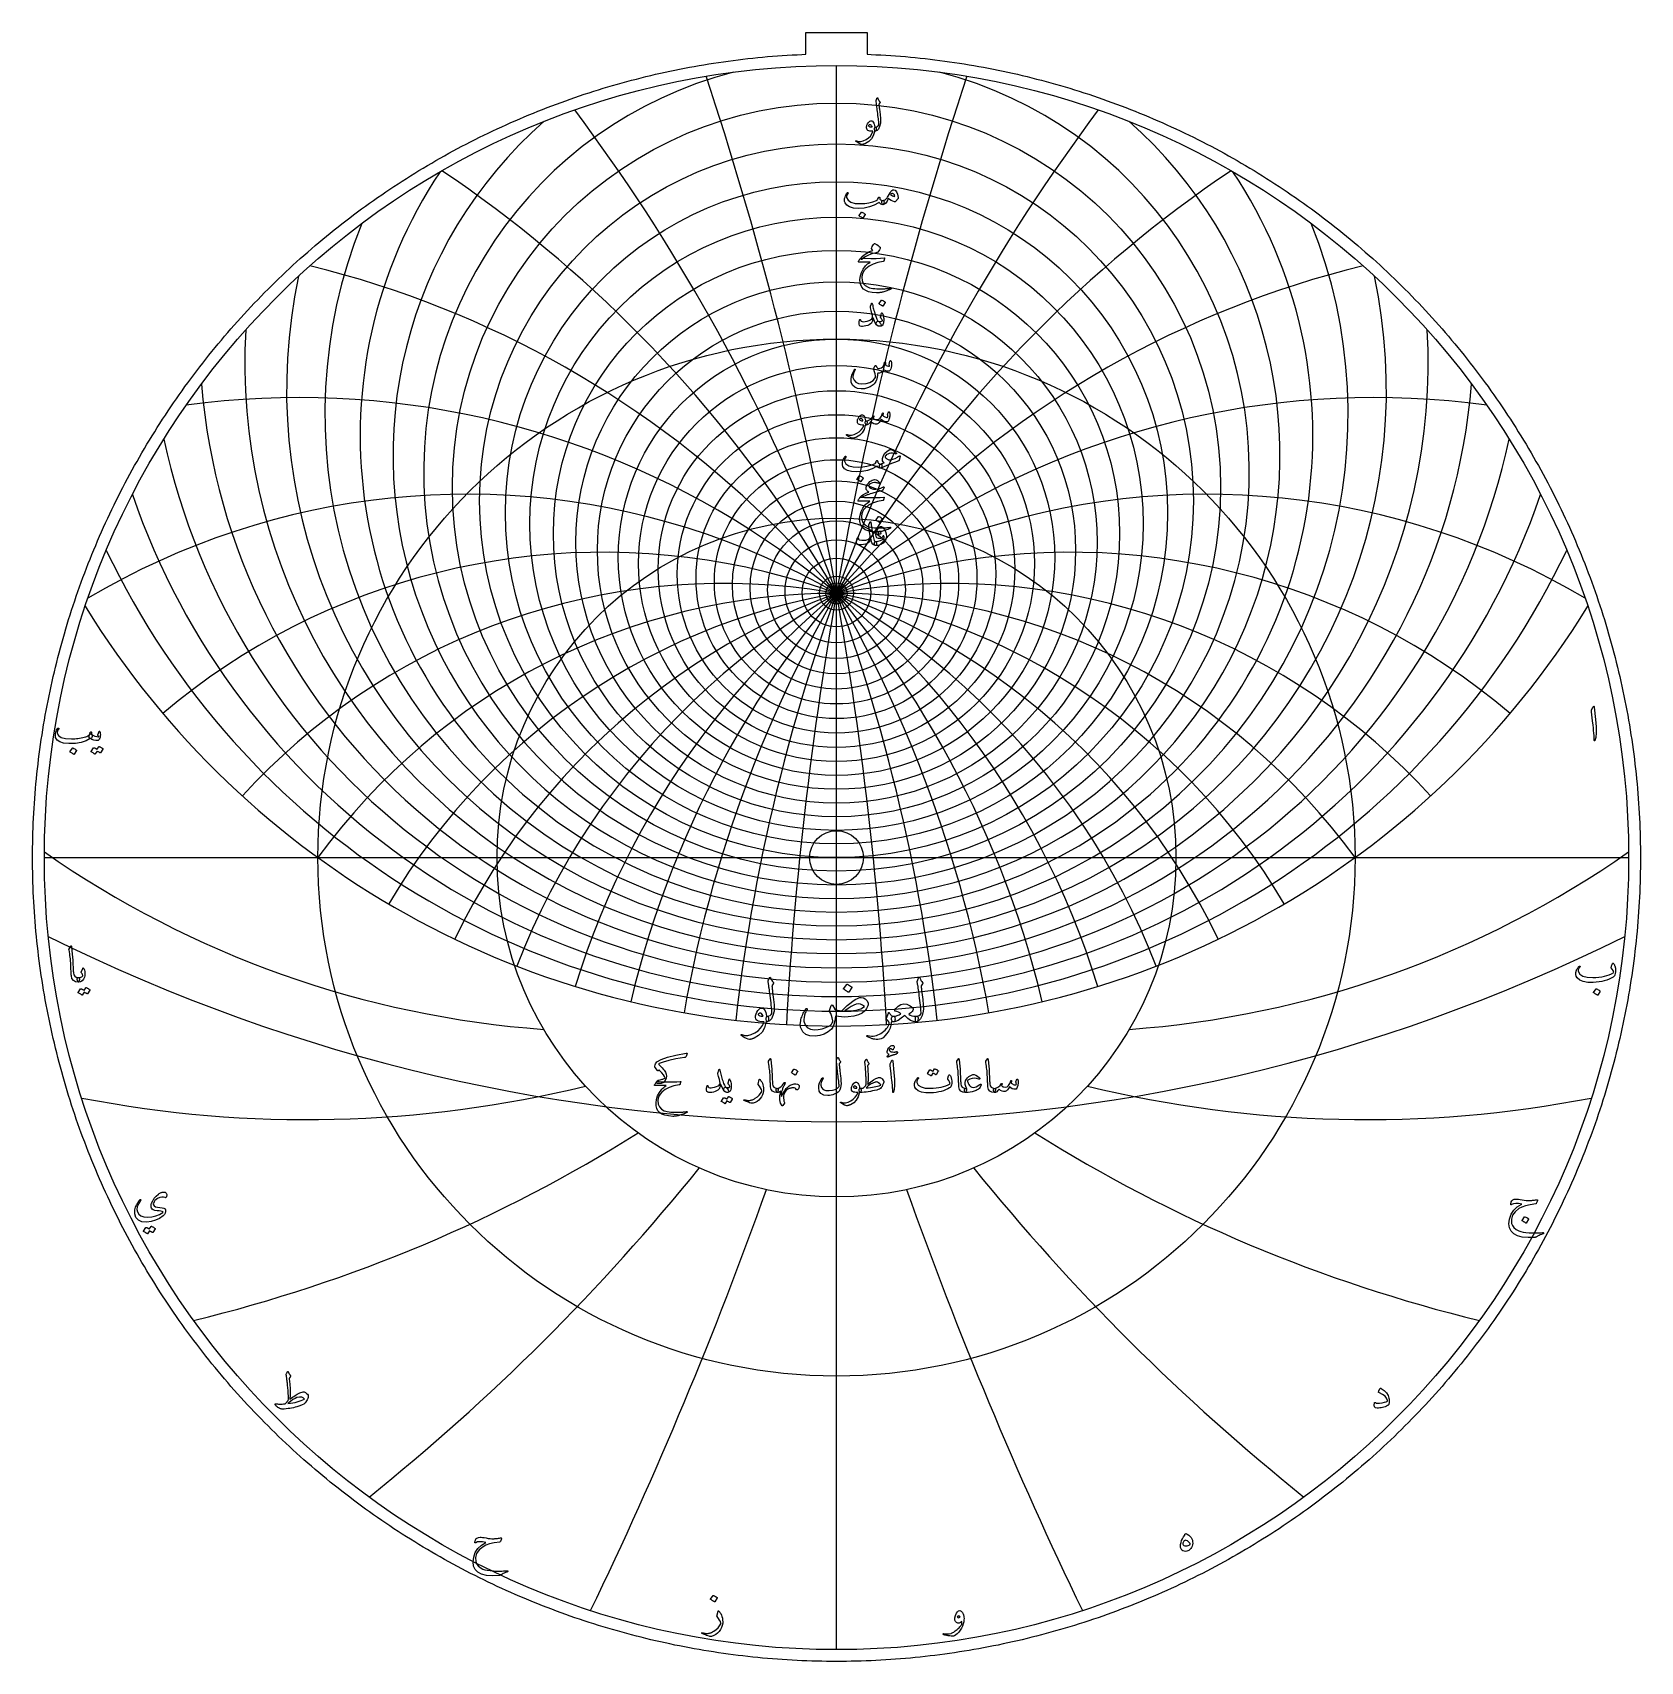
# Model space of a CAD drawing. Header units: millimetres. Extents: x -84 to 84, y -84 to 86.
import ezdxf

# ---------------------------------------------------------------- set-up
doc = ezdxf.new("R2010")
doc.units = ezdxf.units.MM
for name, color, linetype in [('CUT_INNER', 6, 'Continuous'), ('CUT_OUTER', 1, 'Continuous'), ('ENGRAVE', 7, 'Continuous'), ('ENGRAVE_FINE', 8, 'Continuous'), ('TEXT', 5, 'Continuous')]:
    doc.layers.add(name, color=color, linetype=linetype)

msp = doc.modelspace()

# ---------------------------------------------------------------- linework, layer by layer
at = {"layer": 'CUT_INNER'}
msp.add_circle((0, 0), 2.795, dxfattribs=at)
at = {"layer": 'CUT_OUTER'}
msp.add_lwpolyline([(83.5709, -0.5128), (83.5662, -1.0256), (83.5583, -1.5383), (83.5473, -2.051), (83.5332, -2.5636), (83.5159, -3.0761), (83.4954, -3.5885), (83.4718, -4.1007), (83.4451, -4.6128), (83.4152, -5.1247), (83.3822, -5.6365), (83.3461, -6.148), (83.3068, -6.6593), (83.2643, -7.1703), (83.2188, -7.6811), (83.1701, -8.1915), (83.1182, -8.7017), (83.0633, -9.2115), (83.0052, -9.721), (82.944, -10.2302), (82.8797, -10.7389), (82.8122, -11.2472), (82.7416, -11.7552), (82.668, -12.2626), (82.5912, -12.7696), (82.5112, -13.2762), (82.4282, -13.7822), (82.3421, -14.2877), (82.2529, -14.7927), (82.1606, -15.2971), (82.0652, -15.8009), (81.9667, -16.3042), (81.8651, -16.8068), (81.7604, -17.3088), (81.6527, -17.8102), (81.5419, -18.3108), (81.428, -18.8108), (81.311, -19.3101), (81.191, -19.8087), (81.0679, -20.3065), (80.9418, -20.8035), (80.8126, -21.2998), (80.6804, -21.7952), (80.5452, -22.2899), (80.4069, -22.7836), (80.2656, -23.2766), (80.1212, -23.7686), (79.9739, -24.2598), (79.8235, -24.7501), (79.6702, -25.2394), (79.5138, -25.7278), (79.3544, -26.2152), (79.1921, -26.7016), (79.0268, -27.187), (78.8585, -27.6714), (78.6872, -28.1547), (78.513, -28.637), (78.3358, -29.1182), (78.1556, -29.5983), (77.9725, -30.0773), (77.7865, -30.5552), (77.5976, -31.0319), (77.4057, -31.5075), (77.2109, -31.9818), (77.0132, -32.455), (76.8126, -32.9269), (76.6092, -33.3976), (76.4028, -33.867), (76.1936, -34.3352), (75.9814, -34.8021), (75.7665, -35.2676), (75.5486, -35.7318), (75.328, -36.1947), (75.1045, -36.6563), (74.8781, -37.1164), (74.649, -37.5751), (74.417, -38.0325), (74.1823, -38.4884), (73.9447, -38.9428), (73.7044, -39.3958), (73.4612, -39.8473), (73.2154, -40.2973), (72.9667, -40.7458), (72.7153, -41.1927), (72.4612, -41.6381), (72.2044, -42.082), (71.9448, -42.5242), (71.6825, -42.9649), (71.4175, -43.4039), (71.1499, -43.8413), (70.8795, -44.277), (70.6065, -44.7111), (70.3309, -45.1435), (70.0525, -45.5742), (69.7716, -46.0031), (69.488, -46.4304), (69.2018, -46.8559), (68.913, -47.2796), (68.6216, -47.7016), (68.3276, -48.1217), (68.0311, -48.5401), (67.7319, -48.9566), (67.4303, -49.3713), (67.1261, -49.7841), (66.8193, -50.195), (66.5101, -50.6041), (66.1983, -51.0112), (65.8841, -51.4164), (65.5674, -51.8197), (65.2482, -52.2211), (64.9265, -52.6204), (64.6024, -53.0178), (64.2759, -53.4132), (63.9469, -53.8066), (63.6156, -54.198), (63.2818, -54.5873), (62.9457, -54.9745), (62.6072, -55.3597), (62.2663, -55.7429), (61.9231, -56.1239), (61.5776, -56.5028), (61.2297, -56.8795), (60.8796, -57.2542), (60.5271, -57.6266), (60.1724, -57.9969), (59.8154, -58.365), (59.4562, -58.731), (59.0947, -59.0947), (58.731, -59.4562), (58.365, -59.8154), (57.9969, -60.1724), (57.6266, -60.5271), (57.2542, -60.8796), (56.8795, -61.2297), (56.5028, -61.5776), (56.1239, -61.9231), (55.7429, -62.2663), (55.3597, -62.6072), (54.9745, -62.9457), (54.5873, -63.2818), (54.198, -63.6156), (53.8066, -63.9469), (53.4132, -64.2759), (53.0178, -64.6024), (52.6204, -64.9265), (52.2211, -65.2482), (51.8197, -65.5674), (51.4164, -65.8841), (51.0112, -66.1983), (50.6041, -66.5101), (50.195, -66.8193), (49.7841, -67.1261), (49.3713, -67.4303), (48.9566, -67.7319), (48.5401, -68.0311), (48.1217, -68.3276), (47.7016, -68.6216), (47.2796, -68.913), (46.8559, -69.2018), (46.4304, -69.488), (46.0031, -69.7716), (45.5742, -70.0525), (45.1435, -70.3309), (44.7111, -70.6065), (44.277, -70.8795), (43.8413, -71.1499), (43.4039, -71.4175), (42.9649, -71.6825), (42.5242, -71.9448), (42.082, -72.2044), (41.6381, -72.4612), (41.1927, -72.7153), (40.7458, -72.9667), (40.2973, -73.2154), (39.8473, -73.4612), (39.3958, -73.7044), (38.9428, -73.9447), (38.4884, -74.1823), (38.0325, -74.417), (37.5751, -74.649), (37.1164, -74.8781), (36.6563, -75.1045), (36.1947, -75.328), (35.7318, -75.5486), (35.2676, -75.7665), (34.8021, -75.9814), (34.3352, -76.1936), (33.867, -76.4028), (33.3976, -76.6092), (32.9269, -76.8126), (32.455, -77.0132), (31.9818, -77.2109), (31.5075, -77.4057), (31.0319, -77.5976), (30.5552, -77.7865), (30.0773, -77.9725), (29.5983, -78.1556), (29.1182, -78.3358), (28.637, -78.513), (28.1547, -78.6872), (27.6714, -78.8585), (27.187, -79.0268), (26.7016, -79.1921), (26.2152, -79.3544), (25.7278, -79.5138), (25.2394, -79.6702), (24.7501, -79.8235), (24.2598, -79.9739), (23.7686, -80.1212), (23.2766, -80.2656), (22.7836, -80.4069), (22.2899, -80.5452), (21.7952, -80.6804), (21.2998, -80.8126), (20.8035, -80.9418), (20.3065, -81.0679), (19.8087, -81.191), (19.3101, -81.311), (18.8108, -81.428), (18.3108, -81.5419), (17.8102, -81.6527), (17.3088, -81.7604), (16.8068, -81.8651), (16.3042, -81.9667), (15.8009, -82.0652), (15.2971, -82.1606), (14.7927, -82.2529), (14.2877, -82.3421), (13.7822, -82.4282), (13.2762, -82.5112), (12.7696, -82.5912), (12.2626, -82.668), (11.7552, -82.7416), (11.2472, -82.8122), (10.7389, -82.8797), (10.2302, -82.944), (9.721, -83.0052), (9.2115, -83.0633), (8.7017, -83.1182), (8.1915, -83.1701), (7.6811, -83.2188), (7.1703, -83.2643), (6.6593, -83.3068), (6.148, -83.3461), (5.6365, -83.3822), (5.1247, -83.4152), (4.6128, -83.4451), (4.1007, -83.4718), (3.5885, -83.4954), (3.0761, -83.5159), (2.5636, -83.5332), (2.051, -83.5473), (1.5383, -83.5583), (1.0256, -83.5662), (0.5128, -83.5709), (0, -83.5725), (-0.5128, -83.5709), (-1.0256, -83.5662), (-1.5383, -83.5583), (-2.051, -83.5473), (-2.5636, -83.5332), (-3.0761, -83.5159), (-3.5885, -83.4954), (-4.1007, -83.4718), (-4.6128, -83.4451), (-5.1247, -83.4152), (-5.6365, -83.3822), (-6.148, -83.3461), (-6.6593, -83.3068), (-7.1703, -83.2643), (-7.6811, -83.2188), (-8.1915, -83.1701), (-8.7017, -83.1182), (-9.2115, -83.0633), (-9.721, -83.0052), (-10.2302, -82.944), (-10.7389, -82.8797), (-11.2472, -82.8122), (-11.7552, -82.7416), (-12.2626, -82.668), (-12.7696, -82.5912), (-13.2762, -82.5112), (-13.7822, -82.4282), (-14.2877, -82.3421), (-14.7927, -82.2529), (-15.2971, -82.1606), (-15.8009, -82.0652), (-16.3042, -81.9667), (-16.8068, -81.8651), (-17.3088, -81.7604), (-17.8102, -81.6527), (-18.3108, -81.5419), (-18.8108, -81.428), (-19.3101, -81.311), (-19.8087, -81.191), (-20.3065, -81.0679), (-20.8035, -80.9418), (-21.2998, -80.8126), (-21.7952, -80.6804), (-22.2899, -80.5452), (-22.7836, -80.4069), (-23.2766, -80.2656), (-23.7686, -80.1212), (-24.2598, -79.9739), (-24.7501, -79.8235), (-25.2394, -79.6702), (-25.7278, -79.5138), (-26.2152, -79.3544), (-26.7016, -79.1921), (-27.187, -79.0268), (-27.6714, -78.8585), (-28.1547, -78.6872), (-28.637, -78.513), (-29.1182, -78.3358), (-29.5983, -78.1556), (-30.0773, -77.9725), (-30.5552, -77.7865), (-31.0319, -77.5976), (-31.5075, -77.4057), (-31.9818, -77.2109), (-32.455, -77.0132), (-32.9269, -76.8126), (-33.3976, -76.6092), (-33.867, -76.4028), (-34.3352, -76.1936), (-34.8021, -75.9814), (-35.2676, -75.7665), (-35.7318, -75.5486), (-36.1947, -75.328), (-36.6563, -75.1045), (-37.1164, -74.8781), (-37.5751, -74.649), (-38.0325, -74.417), (-38.4884, -74.1823), (-38.9428, -73.9447), (-39.3958, -73.7044), (-39.8473, -73.4612), (-40.2973, -73.2154), (-40.7458, -72.9667), (-41.1927, -72.7153), (-41.6381, -72.4612), (-42.082, -72.2044), (-42.5242, -71.9448), (-42.9649, -71.6825), (-43.4039, -71.4175), (-43.8413, -71.1499), (-44.277, -70.8795), (-44.7111, -70.6065), (-45.1435, -70.3309), (-45.5742, -70.0525), (-46.0031, -69.7716), (-46.4304, -69.488), (-46.8559, -69.2018), (-47.2796, -68.913), (-47.7016, -68.6216), (-48.1217, -68.3276), (-48.5401, -68.0311), (-48.9566, -67.7319), (-49.3713, -67.4303), (-49.7841, -67.1261), (-50.195, -66.8193), (-50.6041, -66.5101), (-51.0112, -66.1983), (-51.4164, -65.8841), (-51.8197, -65.5674), (-52.2211, -65.2482), (-52.6204, -64.9265), (-53.0178, -64.6024), (-53.4132, -64.2759), (-53.8066, -63.9469), (-54.198, -63.6156), (-54.5873, -63.2818), (-54.9745, -62.9457), (-55.3597, -62.6072), (-55.7429, -62.2663), (-56.1239, -61.9231), (-56.5028, -61.5776), (-56.8795, -61.2297), (-57.2542, -60.8796), (-57.6266, -60.5271), (-57.9969, -60.1724), (-58.365, -59.8154), (-58.731, -59.4562), (-59.0947, -59.0947), (-59.4562, -58.731), (-59.8154, -58.365), (-60.1724, -57.9969), (-60.5271, -57.6266), (-60.8796, -57.2542), (-61.2297, -56.8795), (-61.5776, -56.5028), (-61.9231, -56.1239), (-62.2663, -55.7429), (-62.6072, -55.3597), (-62.9457, -54.9745), (-63.2818, -54.5873), (-63.6156, -54.198), (-63.9469, -53.8066), (-64.2759, -53.4132), (-64.6024, -53.0178), (-64.9265, -52.6204), (-65.2482, -52.2211), (-65.5674, -51.8197), (-65.8841, -51.4164), (-66.1983, -51.0112), (-66.5101, -50.6041), (-66.8193, -50.195), (-67.1261, -49.7841), (-67.4303, -49.3713), (-67.7319, -48.9566), (-68.0311, -48.5401), (-68.3276, -48.1217), (-68.6216, -47.7016), (-68.913, -47.2796), (-69.2018, -46.8559), (-69.488, -46.4304), (-69.7716, -46.0031), (-70.0525, -45.5742), (-70.3309, -45.1435), (-70.6065, -44.7111), (-70.8795, -44.277), (-71.1499, -43.8413), (-71.4175, -43.4039), (-71.6825, -42.9649), (-71.9448, -42.5242), (-72.2044, -42.082), (-72.4612, -41.6381), (-72.7153, -41.1927), (-72.9667, -40.7458), (-73.2154, -40.2973), (-73.4612, -39.8473), (-73.7044, -39.3958), (-73.9447, -38.9428), (-74.1823, -38.4884), (-74.417, -38.0325), (-74.649, -37.5751), (-74.8781, -37.1164), (-75.1045, -36.6563), (-75.328, -36.1947), (-75.5486, -35.7318), (-75.7665, -35.2676), (-75.9814, -34.8021), (-76.1936, -34.3352), (-76.4028, -33.867), (-76.6092, -33.3976), (-76.8126, -32.9269), (-77.0132, -32.455), (-77.2109, -31.9818), (-77.4057, -31.5075), (-77.5976, -31.0319), (-77.7865, -30.5552), (-77.9725, -30.0773), (-78.1556, -29.5983), (-78.3358, -29.1182), (-78.513, -28.637), (-78.6872, -28.1547), (-78.8585, -27.6714), (-79.0268, -27.187), (-79.1921, -26.7016), (-79.3544, -26.2152), (-79.5138, -25.7278), (-79.6702, -25.2394), (-79.8235, -24.7501), (-79.9739, -24.2598), (-80.1212, -23.7686), (-80.2656, -23.2766), (-80.4069, -22.7836), (-80.5452, -22.2899), (-80.6804, -21.7952), (-80.8126, -21.2998), (-80.9418, -20.8035), (-81.0679, -20.3065), (-81.191, -19.8087), (-81.311, -19.3101), (-81.428, -18.8108), (-81.5419, -18.3108), (-81.6527, -17.8102), (-81.7604, -17.3088), (-81.8651, -16.8068), (-81.9667, -16.3042), (-82.0652, -15.8009), (-82.1606, -15.2971), (-82.2529, -14.7927), (-82.3421, -14.2877), (-82.4282, -13.7822), (-82.5112, -13.2762), (-82.5912, -12.7696), (-82.668, -12.2626), (-82.7416, -11.7552), (-82.8122, -11.2472), (-82.8797, -10.7389), (-82.944, -10.2302), (-83.0052, -9.721), (-83.0633, -9.2115), (-83.1182, -8.7017), (-83.1701, -8.1915), (-83.2188, -7.6811), (-83.2643, -7.1703), (-83.3068, -6.6593), (-83.3461, -6.148), (-83.3822, -5.6365), (-83.4152, -5.1247), (-83.4451, -4.6128), (-83.4718, -4.1007), (-83.4954, -3.5885), (-83.5159, -3.0761), (-83.5332, -2.5636), (-83.5473, -2.051), (-83.5583, -1.5383), (-83.5662, -1.0256), (-83.5709, -0.5128), (-83.5725, 0), (-83.5709, 0.5128), (-83.5662, 1.0256), (-83.5583, 1.5383), (-83.5473, 2.051), (-83.5332, 2.5636), (-83.5159, 3.0761), (-83.4954, 3.5885), (-83.4718, 4.1007), (-83.4451, 4.6128), (-83.4152, 5.1247), (-83.3822, 5.6365), (-83.3461, 6.148), (-83.3068, 6.6593), (-83.2643, 7.1703), (-83.2188, 7.6811), (-83.1701, 8.1915), (-83.1182, 8.7017), (-83.0633, 9.2115), (-83.0052, 9.721), (-82.944, 10.2302), (-82.8797, 10.7389), (-82.8122, 11.2472), (-82.7416, 11.7552), (-82.668, 12.2626), (-82.5912, 12.7696), (-82.5112, 13.2762), (-82.4282, 13.7822), (-82.3421, 14.2877), (-82.2529, 14.7927), (-82.1606, 15.2971), (-82.0652, 15.8009), (-81.9667, 16.3042), (-81.8651, 16.8068), (-81.7604, 17.3088), (-81.6527, 17.8102), (-81.5419, 18.3108), (-81.428, 18.8108), (-81.311, 19.3101), (-81.191, 19.8087), (-81.0679, 20.3065), (-80.9418, 20.8035), (-80.8126, 21.2998), (-80.6804, 21.7952), (-80.5452, 22.2899), (-80.4069, 22.7836), (-80.2656, 23.2766), (-80.1212, 23.7686), (-79.9739, 24.2598), (-79.8235, 24.7501), (-79.6702, 25.2394), (-79.5138, 25.7278), (-79.3544, 26.2152), (-79.1921, 26.7016), (-79.0268, 27.187), (-78.8585, 27.6714), (-78.6872, 28.1547), (-78.513, 28.637), (-78.3358, 29.1182), (-78.1556, 29.5983), (-77.9725, 30.0773), (-77.7865, 30.5552), (-77.5976, 31.0319), (-77.4057, 31.5075), (-77.2109, 31.9818), (-77.0132, 32.455), (-76.8126, 32.9269), (-76.6092, 33.3976), (-76.4028, 33.867), (-76.1936, 34.3352), (-75.9814, 34.8021), (-75.7665, 35.2676), (-75.5486, 35.7318), (-75.328, 36.1947), (-75.1045, 36.6563), (-74.8781, 37.1164), (-74.649, 37.5751), (-74.417, 38.0325), (-74.1823, 38.4884), (-73.9447, 38.9428), (-73.7044, 39.3958), (-73.4612, 39.8473), (-73.2154, 40.2973), (-72.9667, 40.7458), (-72.7153, 41.1927), (-72.4612, 41.6381), (-72.2044, 42.082), (-71.9448, 42.5242), (-71.6825, 42.9649), (-71.4175, 43.4039), (-71.1499, 43.8413), (-70.8795, 44.277), (-70.6065, 44.7111), (-70.3309, 45.1435), (-70.0525, 45.5742), (-69.7716, 46.0031), (-69.488, 46.4304), (-69.2018, 46.8559), (-68.913, 47.2796), (-68.6216, 47.7016), (-68.3276, 48.1217), (-68.0311, 48.5401), (-67.7319, 48.9566), (-67.4303, 49.3713), (-67.1261, 49.7841), (-66.8193, 50.195), (-66.5101, 50.6041), (-66.1983, 51.0112), (-65.8841, 51.4164), (-65.5674, 51.8197), (-65.2482, 52.2211), (-64.9265, 52.6204), (-64.6024, 53.0178), (-64.2759, 53.4132), (-63.9469, 53.8066), (-63.6156, 54.198), (-63.2818, 54.5873), (-62.9457, 54.9745), (-62.6072, 55.3597), (-62.2663, 55.7429), (-61.9231, 56.1239), (-61.5776, 56.5028), (-61.2297, 56.8795), (-60.8796, 57.2542), (-60.5271, 57.6266), (-60.1724, 57.9969), (-59.8154, 58.365), (-59.4562, 58.731), (-59.0947, 59.0947), (-58.731, 59.4562), (-58.365, 59.8154), (-57.9969, 60.1724), (-57.6266, 60.5271), (-57.2542, 60.8796), (-56.8795, 61.2297), (-56.5028, 61.5776), (-56.1239, 61.9231), (-55.7429, 62.2663), (-55.3597, 62.6072), (-54.9745, 62.9457), (-54.5873, 63.2818), (-54.198, 63.6156), (-53.8066, 63.9469), (-53.4132, 64.2759), (-53.0178, 64.6024), (-52.6204, 64.9265), (-52.2211, 65.2482), (-51.8197, 65.5674), (-51.4164, 65.8841), (-51.0112, 66.1983), (-50.6041, 66.5101), (-50.195, 66.8193), (-49.7841, 67.1261), (-49.3713, 67.4303), (-48.9566, 67.7319), (-48.5401, 68.0311), (-48.1217, 68.3276), (-47.7016, 68.6216), (-47.2796, 68.913), (-46.8559, 69.2018), (-46.4304, 69.488), (-46.0031, 69.7716), (-45.5742, 70.0525), (-45.1435, 70.3309), (-44.7111, 70.6065), (-44.277, 70.8795), (-43.8413, 71.1499), (-43.4039, 71.4175), (-42.9649, 71.6825), (-42.5242, 71.9448), (-42.082, 72.2044), (-41.6381, 72.4612), (-41.1927, 72.7153), (-40.7458, 72.9667), (-40.2973, 73.2154), (-39.8473, 73.4612), (-39.3958, 73.7044), (-38.9428, 73.9447), (-38.4884, 74.1823), (-38.0325, 74.417), (-37.5751, 74.649), (-37.1164, 74.8781), (-36.6563, 75.1045), (-36.1947, 75.328), (-35.7318, 75.5486), (-35.2676, 75.7665), (-34.8021, 75.9814), (-34.3352, 76.1936), (-33.867, 76.4028), (-33.3976, 76.6092), (-32.9269, 76.8126), (-32.455, 77.0132), (-31.9818, 77.2109), (-31.5075, 77.4057), (-31.0319, 77.5976), (-30.5552, 77.7865), (-30.0773, 77.9725), (-29.5983, 78.1556), (-29.1182, 78.3358), (-28.637, 78.513), (-28.1547, 78.6872), (-27.6714, 78.8585), (-27.187, 79.0268), (-26.7016, 79.1921), (-26.2152, 79.3544), (-25.7278, 79.5138), (-25.2394, 79.6702), (-24.7501, 79.8235), (-24.2598, 79.9739), (-23.7686, 80.1212), (-23.2766, 80.2656), (-22.7836, 80.4069), (-22.2899, 80.5452), (-21.7952, 80.6804), (-21.2998, 80.8126), (-20.8035, 80.9418), (-20.3065, 81.0679), (-19.8087, 81.191), (-19.3101, 81.311), (-18.8108, 81.428), (-18.3108, 81.5419), (-17.8102, 81.6527), (-17.3088, 81.7604), (-16.8068, 81.8651), (-16.3042, 81.9667), (-15.8009, 82.0652), (-15.2971, 82.1606), (-14.7927, 82.2529), (-14.2877, 82.3421), (-13.7822, 82.4282), (-13.2762, 82.5112), (-12.7696, 82.5912), (-12.2626, 82.668), (-11.7552, 82.7416), (-11.2472, 82.8122), (-10.7389, 82.8797), (-10.2302, 82.944), (-9.721, 83.0052), (-9.2115, 83.0633), (-8.7017, 83.1182), (-8.1915, 83.1701), (-7.6811, 83.2188), (-7.1703, 83.2643), (-6.6593, 83.3068), (-6.148, 83.3461), (-5.6365, 83.3822), (-5.1247, 83.4152), (-4.6128, 83.4451), (-4.1007, 83.4718), (-3.5885, 83.4954), (-3.2025, 83.5108), (-3.2025, 85.7685), (3.2025, 85.7685), (3.2025, 83.5108), (3.5885, 83.4954), (4.1007, 83.4718), (4.6128, 83.4451), (5.1247, 83.4152), (5.6365, 83.3822), (6.148, 83.3461), (6.6593, 83.3068), (7.1703, 83.2643), (7.6811, 83.2188), (8.1915, 83.1701), (8.7017, 83.1182), (9.2115, 83.0633), (9.721, 83.0052), (10.2302, 82.944), (10.7389, 82.8797), (11.2472, 82.8122), (11.7552, 82.7416), (12.2626, 82.668), (12.7696, 82.5912), (13.2762, 82.5112), (13.7822, 82.4282), (14.2877, 82.3421), (14.7927, 82.2529), (15.2971, 82.1606), (15.8009, 82.0652), (16.3042, 81.9667), (16.8068, 81.8651), (17.3088, 81.7604), (17.8102, 81.6527), (18.3108, 81.5419), (18.8108, 81.428), (19.3101, 81.311), (19.8087, 81.191), (20.3065, 81.0679), (20.8035, 80.9418), (21.2998, 80.8126), (21.7952, 80.6804), (22.2899, 80.5452), (22.7836, 80.4069), (23.2766, 80.2656), (23.7686, 80.1212), (24.2598, 79.9739), (24.7501, 79.8235), (25.2394, 79.6702), (25.7278, 79.5138), (26.2152, 79.3544), (26.7016, 79.1921), (27.187, 79.0268), (27.6714, 78.8585), (28.1547, 78.6872), (28.637, 78.513), (29.1182, 78.3358), (29.5983, 78.1556), (30.0773, 77.9725), (30.5552, 77.7865), (31.0319, 77.5976), (31.5075, 77.4057), (31.9818, 77.2109), (32.455, 77.0132), (32.9269, 76.8126), (33.3976, 76.6092), (33.867, 76.4028), (34.3352, 76.1936), (34.8021, 75.9814), (35.2676, 75.7665), (35.7318, 75.5486), (36.1947, 75.328), (36.6563, 75.1045), (37.1164, 74.8781), (37.5751, 74.649), (38.0325, 74.417), (38.4884, 74.1823), (38.9428, 73.9447), (39.3958, 73.7044), (39.8473, 73.4612), (40.2973, 73.2154), (40.7458, 72.9667), (41.1927, 72.7153), (41.6381, 72.4612), (42.082, 72.2044), (42.5242, 71.9448), (42.9649, 71.6825), (43.4039, 71.4175), (43.8413, 71.1499), (44.277, 70.8795), (44.7111, 70.6065), (45.1435, 70.3309), (45.5742, 70.0525), (46.0031, 69.7716), (46.4304, 69.488), (46.8559, 69.2018), (47.2796, 68.913), (47.7016, 68.6216), (48.1217, 68.3276), (48.5401, 68.0311), (48.9566, 67.7319), (49.3713, 67.4303), (49.7841, 67.1261), (50.195, 66.8193), (50.6041, 66.5101), (51.0112, 66.1983), (51.4164, 65.8841), (51.8197, 65.5674), (52.2211, 65.2482), (52.6204, 64.9265), (53.0178, 64.6024), (53.4132, 64.2759), (53.8066, 63.9469), (54.198, 63.6156), (54.5873, 63.2818), (54.9745, 62.9457), (55.3597, 62.6072), (55.7429, 62.2663), (56.1239, 61.9231), (56.5028, 61.5776), (56.8795, 61.2297), (57.2542, 60.8796), (57.6266, 60.5271), (57.9969, 60.1724), (58.365, 59.8154), (58.731, 59.4562), (59.0947, 59.0947), (59.4562, 58.731), (59.8154, 58.365), (60.1724, 57.9969), (60.5271, 57.6266), (60.8796, 57.2542), (61.2297, 56.8795), (61.5776, 56.5028), (61.9231, 56.1239), (62.2663, 55.7429), (62.6072, 55.3597), (62.9457, 54.9745), (63.2818, 54.5873), (63.6156, 54.198), (63.9469, 53.8066), (64.2759, 53.4132), (64.6024, 53.0178), (64.9265, 52.6204), (65.2482, 52.2211), (65.5674, 51.8197), (65.8841, 51.4164), (66.1983, 51.0112), (66.5101, 50.6041), (66.8193, 50.195), (67.1261, 49.7841), (67.4303, 49.3713), (67.7319, 48.9566), (68.0311, 48.5401), (68.3276, 48.1217), (68.6216, 47.7016), (68.913, 47.2796), (69.2018, 46.8559), (69.488, 46.4304), (69.7716, 46.0031), (70.0525, 45.5742), (70.3309, 45.1435), (70.6065, 44.7111), (70.8795, 44.277), (71.1499, 43.8413), (71.4175, 43.4039), (71.6825, 42.9649), (71.9448, 42.5242), (72.2044, 42.082), (72.4612, 41.6381), (72.7153, 41.1927), (72.9667, 40.7458), (73.2154, 40.2973), (73.4612, 39.8473), (73.7044, 39.3958), (73.9447, 38.9428), (74.1823, 38.4884), (74.417, 38.0325), (74.649, 37.5751), (74.8781, 37.1164), (75.1045, 36.6563), (75.328, 36.1947), (75.5486, 35.7318), (75.7665, 35.2676), (75.9814, 34.8021), (76.1936, 34.3352), (76.4028, 33.867), (76.6092, 33.3976), (76.8126, 32.9269), (77.0132, 32.455), (77.2109, 31.9818), (77.4057, 31.5075), (77.5976, 31.0319), (77.7865, 30.5552), (77.9725, 30.0773), (78.1556, 29.5983), (78.3358, 29.1182), (78.513, 28.637), (78.6872, 28.1547), (78.8585, 27.6714), (79.0268, 27.187), (79.1921, 26.7016), (79.3544, 26.2152), (79.5138, 25.7278), (79.6702, 25.2394), (79.8235, 24.7501), (79.9739, 24.2598), (80.1212, 23.7686), (80.2656, 23.2766), (80.4069, 22.7836), (80.5452, 22.2899), (80.6804, 21.7952), (80.8126, 21.2998), (80.9418, 20.8035), (81.0679, 20.3065), (81.191, 19.8087), (81.311, 19.3101), (81.428, 18.8108), (81.5419, 18.3108), (81.6527, 17.8102), (81.7604, 17.3088), (81.8651, 16.8068), (81.9667, 16.3042), (82.0652, 15.8009), (82.1606, 15.2971), (82.2529, 14.7927), (82.3421, 14.2877), (82.4282, 13.7822), (82.5112, 13.2762), (82.5912, 12.7696), (82.668, 12.2626), (82.7416, 11.7552), (82.8122, 11.2472), (82.8797, 10.7389), (82.944, 10.2302), (83.0052, 9.721), (83.0633, 9.2115), (83.1182, 8.7017), (83.1701, 8.1915), (83.2188, 7.6811), (83.2643, 7.1703), (83.3068, 6.6593), (83.3461, 6.148), (83.3822, 5.6365), (83.4152, 5.1247), (83.4451, 4.6128), (83.4718, 4.1007), (83.4954, 3.5885), (83.5159, 3.0761), (83.5332, 2.5636), (83.5473, 2.051), (83.5583, 1.5383), (83.5662, 1.0256), (83.5709, 0.5128), (83.5725, 0)], close=True, dxfattribs=at)
at = {"layer": 'ENGRAVE'}
for points in [[(0, -82.35), (0, 82.35)], [(-82.35, 0), (82.35, 0)], [(0, -82.35), (0, -35.2859)]]:
    msp.add_lwpolyline(points, dxfattribs=at)
for centre, radius in [((0, 0), 82.35), ((0, 33.6788), 29.4364), ((0, 0), 53.9054), ((0, 29.9973), 18.5394), ((0, 28.0685), 8.9796), ((0, 0), 35.2859), ((0, 27.4662), 1.098)]:
    msp.add_circle(centre, radius, dxfattribs=at)
for centre, radius, start, end in [((0, 40.091), 42.9161, 104.436571, 75.563429), ((0, 51.5122), 61.5029, 176.875109, 3.124891), ((0, -39.1646), 66.6308, 36, 144), ((0, -39.1646), 66.6308, 36, 144), ((0, 74.1945), 91.7094, 211.615649, 328.384351), ((-22.9209, 85.542), 103.6754, 235.026154, 265.845624), ((22.9209, 85.542), 103.6754, 274.154376, 304.973846), ((-55.1091, 95.4517), 122.6941, 259.026824, 283.6824), ((55.1091, 95.4517), 122.6941, 256.3176, 280.973176), ((-103.5636, 103.5636), 156.0661, 283.613701, 302.105382), ((103.5636, 103.5636), 156.0661, 237.894618, 256.386299), ((-189.7998, 109.5809), 225.6939, 308.729876, 321.057664), ((189.7998, 109.5809), 225.6939, 218.942336, 231.270124), ((-422.7759, 113.2825), 440.9968, 334.253386, 340.41728), ((422.7759, 113.2825), 440.9968, 199.58272, 205.746614)]:
    msp.add_arc(centre, radius, start, end, dxfattribs=at)
at = {"layer": 'ENGRAVE_FINE'}
for centre, radius in [((0, 38.5107), 39.9222), ((0, 37.0972), 37.0972), ((0, 35.8312), 34.4197), ((0, 34.6964), 31.8713), ((0, 32.7669), 27.1012), ((0, 31.9506), 24.8538), ((0, 31.2216), 22.6838), ((0, 30.5726), 20.5818), ((0, 29.4906), 16.549), ((0, 29.0478), 14.6039), ((0, 28.6653), 12.6978), ((0, 28.3398), 10.8248), ((0, 27.8495), 7.1571), ((0, 27.6808), 5.3525), ((0, 27.5613), 3.561), ((0, 27.4899), 1.7783)]:
    msp.add_circle(centre, radius, dxfattribs=at)
for centre, radius, start, end in [((-377.882, -39.1646), 383.7114, 3.256593, 18.285878), ((-377.882, -39.1646), 383.7114, 3.256593, 18.285878), ((377.882, -39.1646), 383.7114, 161.714122, 176.743407), ((377.882, -39.1646), 383.7114, 161.714122, 176.743407), ((0, 41.8616), 46.1041, 131.217225, 48.782775), ((-183.0666, -39.1646), 194.8154, 6.558023, 36.869498), ((-183.0666, -39.1646), 194.8154, 6.558023, 36.869498), ((183.0666, -39.1646), 194.8154, 143.130502, 173.441977), ((183.0666, -39.1646), 194.8154, 143.130502, 173.441977), ((0, 43.8506), 49.5163, 146.343028, 33.656972), ((-115.4079, -39.1646), 133.2616, 9.951474, 56.069558), ((-115.4079, -39.1646), 133.2616, 9.951474, 56.069558), ((115.4079, -39.1646), 133.2616, 123.930442, 170.048526), ((115.4079, -39.1646), 133.2616, 123.930442, 170.048526), ((0, 46.0923), 53.1891, 158.111417, 21.888583), ((-79.4075, -39.1646), 103.6591, 13.489072, 76.236453), ((-79.4075, -39.1646), 103.6591, 13.489072, 76.236453), ((79.4075, -39.1646), 103.6591, 103.763547, 166.510928), ((79.4075, -39.1646), 103.6591, 103.763547, 166.510928), ((0, 48.6288), 57.1666, 168.076059, 11.923941), ((0, 54.8078), 66.2658, 184.845211, 355.154789), ((-55.9099, -39.1646), 86.9803, 17.231004, 97.725349), ((-55.9099, -39.1646), 86.9803, 17.231004, 97.725349), ((55.9099, -39.1646), 86.9803, 82.274651, 162.768996), ((55.9099, -39.1646), 86.9803, 82.274651, 162.768996), ((0, 58.5988), 71.5404, 192.189548, 347.810452), ((-38.4693, -39.1646), 76.9386, 21.249547, 120.755909), ((-38.4693, -39.1646), 76.9386, 21.249547, 120.755909), ((0, 62.9923), 77.4362, 199.041634, 340.958366), ((38.4693, -39.1646), 76.9386, 59.244091, 158.750453), ((38.4693, -39.1646), 76.9386, 59.244091, 158.750453), ((0, 68.1284), 84.0959, 205.494476, 334.505524), ((-24.2516, -39.1646), 70.907, 25.634518, 130.214249), ((-24.2516, -39.1646), 70.907, 25.634518, 130.214249), ((24.2516, -39.1646), 70.907, 49.785751, 154.365482), ((24.2516, -39.1646), 70.907, 49.785751, 154.365482), ((-11.7488, -39.1646), 67.6587, 30.500929, 137.66478), ((-11.7488, -39.1646), 67.6587, 30.500929, 137.66478), ((11.7488, -39.1646), 67.6587, 42.33522, 149.499071), ((11.7488, -39.1646), 67.6587, 42.33522, 149.499071), ((0, 156.4397), 183.9059, 243.541053, 296.458947)]:
    msp.add_arc(centre, radius, start, end, dxfattribs=at)
at = {"layer": 'TEXT'}
for points in [[(4.1153, 78.7172), (4.1482, 78.7967), (4.1737, 78.8597), (4.192, 78.9062), (4.2029, 78.9364), (4.2115, 78.9556), (4.2224, 78.9693), (4.2358, 78.9775), (4.2517, 78.9802), (4.2696, 78.9772), (4.2845, 78.968), (4.2964, 78.9528), (4.3052, 78.9315), (4.3457, 78.8271), (4.3941, 78.7331), (4.4504, 78.6493), (4.5146, 78.576), (4.5326, 78.5526), (4.5378, 78.5261), (4.5302, 78.4965), (4.5098, 78.464), (4.4026, 78.313), (4.4099, 78.2454), (4.4172, 78.1791), (4.4245, 78.1139), (4.4318, 78.05), (4.4392, 77.9873), (4.4465, 77.9258), (4.4538, 77.8656), (4.4611, 77.8065), (4.5283, 77.2598), (4.5694, 76.8325), (4.5843, 76.5244), (4.5731, 76.3357), (4.4812, 75.9933), (4.3612, 75.7403), (4.2133, 75.5769), (4.0374, 75.5029), (4.0325, 75.5029), (4.0276, 75.5029), (4.0228, 75.5029), (4.0179, 75.5029), (3.989, 75.5303), (3.9704, 75.593), (3.9622, 75.691), (3.9643, 75.8244), (3.9689, 75.8737), (3.9826, 75.9096), (4.0054, 75.9321), (4.0374, 75.9412), (4.1609, 75.9659), (4.2638, 76.0106), (4.346, 76.0755), (4.4075, 76.1604), (4.4034, 76.2624), (4.3959, 76.3783), (4.3851, 76.5083), (4.371, 76.6523), (4.3538, 76.8096), (4.3338, 76.9798), (4.3112, 77.1627), (4.2857, 77.3585), (4.2623, 77.5508), (4.2407, 77.7237), (4.2209, 77.8771), (4.2029, 78.0111), (4.1874, 78.1255), (4.1749, 78.2205), (4.1655, 78.296), (4.1591, 78.352), (4.1104, 78.6296), (4.1089, 78.657), (4.1092, 78.6807), (4.1113, 78.7008), (4.1153, 78.7172)], [(3.94, 75.4493), (3.8258, 75.0485), (3.6344, 74.7127), (3.3656, 74.4421), (3.0195, 74.2367), (2.9711, 74.2158), (2.9233, 74.1971), (2.8761, 74.1805), (2.8296, 74.1661), (2.7839, 74.154), (2.7395, 74.1448), (2.6962, 74.1382), (2.6542, 74.1344), (2.5495, 74.1493), (2.4107, 74.2038), (2.2378, 74.2979), (2.0309, 74.4315), (2.0086, 74.4507), (1.9955, 74.4692), (1.9916, 74.4872), (1.9968, 74.5045), (2.0083, 74.5179), (2.0236, 74.524), (2.0424, 74.5228), (2.0649, 74.5143), (2.2801, 74.4446), (2.5215, 74.4449), (2.7891, 74.5152), (3.0828, 74.6555), (3.3227, 74.8184), (3.5211, 75.0098), (3.6782, 75.2299), (3.7939, 75.4786), (3.7929, 75.4874), (3.7902, 75.4944), (3.7856, 75.4996), (3.7792, 75.5029), (3.6115, 75.5127), (3.4688, 75.5321), (3.351, 75.5614), (3.2581, 75.6003), (3.1863, 75.6606), (3.1413, 75.744), (3.123, 75.8505), (3.1315, 75.9802), (3.1343, 75.9974), (3.1376, 76.0149), (3.1416, 76.0327), (3.1461, 76.0508), (3.1513, 76.0695), (3.1571, 76.0892), (3.1635, 76.1097), (3.1705, 76.1312), (3.2277, 76.2703), (3.2971, 76.3856), (3.3787, 76.4773), (3.4724, 76.5451), (3.5683, 76.5823), (3.6563, 76.5817), (3.7363, 76.5433), (3.8085, 76.4672), (3.8715, 76.3613), (3.9193, 76.2383), (3.9518, 76.0983), (3.9692, 75.9412), (3.9788, 75.9414), (3.9881, 75.9418), (3.997, 75.9426), (4.0057, 75.9437), (4.0144, 75.9447), (4.0234, 75.9455), (4.0326, 75.946), (4.0422, 75.9461), (4.0751, 75.9391), (4.1007, 75.9181), (4.1189, 75.8831), (4.1299, 75.8341), (4.1345, 75.7802), (4.1335, 75.7257), (4.1272, 75.6706), (4.1153, 75.6149), (4.0998, 75.5659), (4.0824, 75.5309), (4.0632, 75.5099), (4.0422, 75.5029), (3.9497, 75.5029), (3.9491, 75.4941), (3.9473, 75.4822), (3.9442, 75.4673), (3.94, 75.4493)], [(3.7062, 75.9948), (3.6551, 76.084), (3.599, 76.147), (3.5382, 76.1838), (3.4724, 76.1945), (3.4332, 76.1841), (3.3982, 76.1677), (3.3674, 76.1452), (3.3409, 76.1166), (3.3324, 76.1013), (3.3312, 76.0849), (3.3373, 76.0672), (3.3507, 76.0484), (3.4009, 76.0042), (3.4736, 75.9741), (3.5689, 75.958), (3.6867, 75.9558), (3.6989, 75.9583), (3.7062, 75.9656), (3.7086, 75.9778), (3.7062, 75.9948)], [(1.1104, 69.1131), (1.1277, 69.132), (1.1457, 69.1399), (1.1643, 69.1369), (1.1834, 69.1229), (1.1981, 69.1046), (1.2029, 69.0839), (1.1981, 69.0608), (1.1834, 69.0352), (1.1092, 68.9202), (1.0617, 68.8136), (1.041, 68.7156), (1.0471, 68.6261), (1.1996, 68.3321), (1.4964, 68.1269), (1.9374, 68.0107), (2.5227, 67.9833), (2.9571, 68.0152), (3.3738, 68.0819), (3.7729, 68.1832), (4.1542, 68.3193), (4.2215, 68.3592), (4.2772, 68.4204), (4.3214, 68.5029), (4.3539, 68.6066), (4.3649, 68.6362), (4.3831, 68.6566), (4.4087, 68.6678), (4.4416, 68.67), (4.465, 68.6599), (4.4818, 68.6395), (4.4918, 68.6088), (4.4952, 68.5677), (4.518, 68.466), (4.5816, 68.3899), (4.686, 68.3394), (4.8312, 68.3144), (4.8836, 68.3029), (4.9189, 68.273), (4.9371, 68.2249), (4.9383, 68.1586), (4.9207, 68.035), (4.8969, 67.9467), (4.8671, 67.8938), (4.8312, 67.8761), (4.7244, 67.8901), (4.623, 67.9321), (4.5271, 68.0021), (4.4367, 68.1001), (4.4291, 68.1041), (4.416, 68.1014), (4.3975, 68.0919), (4.3734, 68.0758), (3.9193, 67.8201), (3.4237, 67.6375), (2.8868, 67.5279), (2.3085, 67.4914), (1.774, 67.5279), (1.3588, 67.6375), (1.0629, 67.8201), (0.8864, 68.0758), (0.8462, 68.2186), (0.8328, 68.3644), (0.8462, 68.5132), (0.8864, 68.6651), (0.9405, 68.8063), (0.9959, 68.9281), (1.0526, 69.0304), (1.1104, 69.1131)], [(5.9611, 69.4248), (6.1136, 69.3707), (6.2399, 69.2179), (6.34, 68.9664), (6.414, 68.6164), (6.4167, 68.5911), (6.4152, 68.5689), (6.4094, 68.5497), (6.3994, 68.5336), (6.1315, 68.1976), (6.113, 68.1772), (6.0914, 68.1647), (6.0667, 68.1601), (6.039, 68.1635), (5.857, 68.2256), (5.6859, 68.3047), (5.5258, 68.4009), (5.3767, 68.5141), (5.2564, 68.235), (5.1246, 68.0356), (4.9813, 67.916), (4.8263, 67.8761), (4.809, 67.8825), (4.791, 67.9017), (4.7725, 67.9337), (4.7533, 67.9784), (4.7238, 68.0892), (4.7131, 68.1781), (4.7213, 68.245), (4.7484, 68.2901), (4.7642, 68.3007), (4.7825, 68.3083), (4.8032, 68.3129), (4.8263, 68.3144), (4.9371, 68.3333), (5.0455, 68.3851), (5.1514, 68.4697), (5.2549, 68.5872), (5.3003, 68.6553), (5.3681, 68.7674), (5.4585, 68.9232), (5.5715, 69.1229), (5.6597, 69.255), (5.7541, 69.3493), (5.8545, 69.406), (5.9611, 69.4248)], [(5.6104, 68.9476), (5.7017, 68.8715), (5.8052, 68.8088), (5.9209, 68.7594), (6.0487, 68.7235), (6.0417, 68.8194), (6.0159, 68.8976), (5.9711, 68.9582), (5.9075, 69.0011), (5.8341, 69.0233), (5.7602, 69.0218), (5.6856, 68.9966), (5.6104, 68.9476)], [(2.5861, 67.092), (2.5921, 67.0981), (2.6007, 67.1018), (2.6116, 67.103), (2.625, 67.1018), (2.7197, 67.0634), (2.8089, 67.0165), (2.8926, 66.9611), (2.9708, 66.8972), (2.9784, 66.8875), (2.9818, 66.8777), (2.9808, 66.868), (2.9757, 66.8583), (2.7468, 66.4881), (2.7382, 66.4793), (2.7273, 66.4772), (2.7139, 66.4817), (2.6981, 66.493), (2.6844, 66.5027), (2.6628, 66.5173), (2.6332, 66.5368), (2.5958, 66.5612), (2.5498, 66.5904), (2.4947, 66.6245), (2.4305, 66.6635), (2.3572, 66.7073), (2.3474, 66.7146), (2.3425, 66.7219), (2.3425, 66.7292), (2.3474, 66.7365)], [(4.1104, 62.8762), (3.6849, 62.7651), (3.3093, 62.6217), (2.9836, 62.4461), (2.7078, 62.2382), (2.6655, 62.2062), (2.6262, 62.1883), (2.59, 62.1843), (2.5568, 62.1944), (2.5182, 62.2403), (2.524, 62.3052), (2.5742, 62.3889), (2.6688, 62.4914), (2.8926, 62.6771), (3.1498, 62.8445), (3.4405, 62.9937), (3.7646, 63.1246), (3.6721, 63.2609), (3.6548, 63.295), (3.6465, 63.3291), (3.6474, 63.3632), (3.6575, 63.3973), (3.7229, 63.5273), (3.7829, 63.6347), (3.8374, 63.7196), (3.8864, 63.782), (3.9177, 63.8116), (3.9485, 63.8271), (3.9786, 63.8286), (4.0081, 63.8161), (4.1795, 63.7193), (4.3235, 63.6286), (4.4401, 63.544), (4.5292, 63.4655), (4.5466, 63.4402), (4.5548, 63.4083), (4.5539, 63.3696), (4.5439, 63.3242), (4.5125, 63.2533), (4.4623, 63.1672), (4.3932, 63.0658), (4.3052, 62.9492), (4.2821, 62.9319), (4.2419, 62.9139), (4.1847, 62.8954), (4.1104, 62.8762)], [(2.9611, 62.3113), (3.586, 62.2893), (4.1262, 62.2869), (4.5819, 62.3039), (4.953, 62.3405), (4.9644, 62.3418), (4.9743, 62.3411), (4.9826, 62.3382), (4.9895, 62.3332), (4.9945, 62.3263), (4.9974, 62.3179), (4.9982, 62.3081), (4.9968, 62.2966), (4.9872, 62.2522), (4.9779, 62.2114), (4.9689, 62.1743), (4.9603, 62.1408), (4.9519, 62.111), (4.9438, 62.0848), (4.9361, 62.0623), (4.9286, 62.0434), (4.9128, 62.0133), (4.8945, 61.991), (4.8738, 61.9767), (4.8507, 61.9703), (4.2882, 61.8684), (3.7987, 61.7086), (3.3823, 61.4909), (3.039, 61.2155), (2.8655, 61.0173), (2.7395, 60.8076), (2.6609, 60.5863), (2.6299, 60.3534), (2.6597, 59.9879), (2.7784, 59.6899), (2.986, 59.4595), (3.2825, 59.2966), (3.4362, 59.2473), (3.6051, 59.2065), (3.7893, 59.1743), (3.9887, 59.1505), (4.2029, 59.135), (4.4318, 59.1274), (4.6754, 59.1277), (4.9335, 59.1359), (5.0252, 59.1411), (5.1155, 59.1469), (5.2042, 59.1533), (5.2914, 59.1603), (5.3765, 59.1679), (5.4588, 59.1761), (5.5384, 59.1849), (5.6153, 59.1943), (5.6387, 59.1956), (5.6555, 59.1895), (5.6655, 59.1761), (5.6689, 59.1554), (5.667, 59.1313), (5.6616, 59.1128), (5.6524, 59.0997), (5.6396, 59.0921), (5.5021, 59.0339), (5.3718, 58.9813), (5.2488, 58.9341), (5.1331, 58.8924), (5.0251, 58.8559), (4.925, 58.8242), (4.8327, 58.7974), (4.7484, 58.7755), (4.6691, 58.7594), (4.592, 58.7451), (4.5169, 58.7326), (4.444, 58.7219), (4.3729, 58.7137), (4.3034, 58.7085), (4.2354, 58.7064), (4.1689, 58.7073), (3.7147, 58.7426), (3.3361, 58.8193), (3.0329, 58.9374), (2.8052, 59.0969), (2.6381, 59.2963), (2.5215, 59.5292), (2.4555, 59.7955), (2.44, 60.0953), (2.4877, 60.4673), (2.6019, 60.8283), (2.7824, 61.1783), (3.0292, 61.5174), (3.1257, 61.62), (3.235, 61.7183), (3.3571, 61.8124), (3.4919, 61.9022), (2.3133, 61.9119), (2.285, 61.9241), (2.2731, 61.946), (2.2777, 61.9776), (2.2987, 62.019), (2.3383, 62.0793), (2.3742, 62.1335), (2.4065, 62.1816), (2.4351, 62.2236), (2.46, 62.2592), (2.4813, 62.2881), (2.499, 62.3103), (2.513, 62.3259), (2.5447, 62.3286), (2.6299, 62.3271), (2.7687, 62.3213), (2.9611, 62.3113)], [(3.733, 57.5223), (3.761, 57.3947), (3.7914, 57.2648), (3.8243, 57.1329), (3.8596, 56.9988), (3.8973, 56.862), (3.9375, 56.7218), (3.9801, 56.5783), (4.0252, 56.4314), (4.1162, 56.1672), (4.1993, 55.9688), (4.2745, 55.8361), (4.3417, 55.7691), (4.4005, 55.7292), (4.4599, 55.6729), (4.5198, 55.6002), (4.5804, 55.511), (4.6376, 55.4005), (4.6534, 55.3174), (4.6279, 55.2617), (4.5609, 55.2334), (4.3445, 55.2553), (4.153, 55.399), (3.9865, 55.6644), (3.845, 56.0516), (3.8419, 56.0579), (3.8377, 56.0625), (3.8322, 56.0653), (3.8255, 56.0662), (3.8206, 56.0653), (3.8158, 56.0625), (3.8109, 56.0579), (3.806, 56.0516), (3.7923, 55.9889), (3.7756, 55.9225), (3.7558, 55.8525), (3.733, 55.7788), (3.708, 55.7091), (3.6818, 55.651), (3.6544, 55.6044), (3.6258, 55.5694), (3.523, 55.4796), (3.3945, 55.4002), (3.2405, 55.3311), (3.0609, 55.2723), (2.8783, 55.2288), (2.72, 55.2102), (2.5861, 55.2166), (2.4765, 55.248), (2.3827, 55.3265), (2.3401, 55.4647), (2.3486, 55.6626), (2.4083, 55.9201), (2.4141, 55.9286), (2.4217, 55.9347), (2.4311, 55.9383), (2.4424, 55.9395), (2.4558, 55.938), (2.4667, 55.9335), (2.4753, 55.9258), (2.4813, 55.9152), (2.5045, 55.8613), (2.53, 55.8166), (2.5581, 55.781), (2.5885, 55.7545), (2.6835, 55.7192), (2.8125, 55.7106), (2.9757, 55.7289), (3.1729, 55.774), (3.3832, 55.8415), (3.5467, 55.9176), (3.6633, 56.0022), (3.733, 56.0954), (3.7445, 56.1897), (3.7257, 56.3511), (3.6764, 56.5794), (3.5966, 56.8746), (3.5583, 57.0302), (3.5357, 57.1559), (3.529, 57.2517), (3.5382, 57.3178), (3.6307, 57.5808), (3.6407, 57.6085), (3.6514, 57.6283), (3.6627, 57.6401), (3.6745, 57.6441), (3.6891, 57.6365), (3.7038, 57.6137), (3.7184, 57.5756), (3.733, 57.5223)], [(4.6729, 57.9412), (4.679, 57.9473), (4.6875, 57.9509), (4.6985, 57.9521), (4.7119, 57.9509), (4.8065, 57.9126), (4.8957, 57.8657), (4.9794, 57.8103), (5.0577, 57.7464), (5.0653, 57.7366), (5.0686, 57.7269), (5.0677, 57.7172), (5.0625, 57.7074), (4.8336, 57.3373), (4.8251, 57.3285), (4.8142, 57.3263), (4.8008, 57.3309), (4.7849, 57.3421), (4.7712, 57.3519), (4.7496, 57.3665), (4.7201, 57.386), (4.6827, 57.4103), (4.6367, 57.4396), (4.5816, 57.4736), (4.5174, 57.5126), (4.444, 57.5564), (4.4343, 57.5637), (4.4294, 57.571), (4.4294, 57.5784), (4.4343, 57.5857)], [(4.7168, 55.9493), (4.6881, 55.9971), (4.6607, 56.0382), (4.6346, 56.0726), (4.6096, 56.1003), (4.5916, 56.124), (4.5816, 56.1514), (4.5795, 56.1824), (4.5853, 56.2171), (4.6875, 56.5873), (4.7018, 56.6195), (4.7204, 56.6287), (4.7432, 56.6147), (4.7703, 56.5775), (4.8111, 56.4987), (4.8458, 56.4034), (4.8744, 56.2917), (4.8969, 56.1636), (4.91, 56.0406), (4.9152, 55.9201), (4.9125, 55.802), (4.9018, 55.6863), (4.8845, 55.5855), (4.8616, 55.4976), (4.8333, 55.4224), (4.7995, 55.36), (4.7578, 55.3137), (4.7009, 55.2772), (4.6288, 55.2504), (4.5414, 55.2334), (4.4519, 55.23), (4.3685, 55.2443), (4.2912, 55.2763), (4.22, 55.3259), (4.1649, 55.3889), (4.136, 55.461), (4.1332, 55.5423), (4.1567, 55.6327), (4.1941, 55.7067), (4.2383, 55.7533), (4.2891, 55.7724), (4.3466, 55.7642), (4.4793, 55.7323), (4.595, 55.7289), (4.6936, 55.7542), (4.7752, 55.808), (4.777, 55.8224), (4.7679, 55.8507), (4.7478, 55.893), (4.7168, 55.9493)], [(5.5569, 51.613), (5.5654, 51.6343), (5.5763, 51.6495), (5.5897, 51.6587), (5.6056, 51.6617), (5.6259, 51.6593), (5.6433, 51.652), (5.6576, 51.6398), (5.6689, 51.6227), (5.6966, 51.5619), (5.7164, 51.4864), (5.7282, 51.3963), (5.7322, 51.2916), (5.7215, 51.1205), (5.6896, 50.958), (5.6363, 50.8039), (5.5617, 50.6584), (5.5362, 50.6234), (5.5082, 50.5963), (5.4777, 50.5772), (5.4448, 50.5659), (5.3258, 50.5583), (5.1977, 50.5793), (5.0604, 50.6289), (4.914, 50.7071), (4.7907, 50.5382), (4.6449, 50.4259), (4.4766, 50.3702), (4.2857, 50.3711), (4.2795, 50.2684), (4.2705, 50.1696), (4.2588, 50.0748), (4.2443, 49.9839), (4.2271, 49.8964), (4.2072, 49.8116), (4.1845, 49.7296), (4.1591, 49.6503), (4.1001, 49.5073), (4.0203, 49.3752), (3.9199, 49.254), (3.7987, 49.1438), (3.5153, 48.9551), (3.2155, 48.8224), (2.8993, 48.7457), (2.5666, 48.725), (2.1919, 48.7758), (1.8957, 48.9088), (1.6781, 49.124), (1.539, 49.4214), (1.5201, 49.5286), (1.5171, 49.6552), (1.5298, 49.8013), (1.5585, 49.9669), (1.6044, 50.1483), (1.6692, 50.337), (1.753, 50.533), (1.8555, 50.7364), (1.8637, 50.7491), (1.8738, 50.7583), (1.8857, 50.7638), (1.8994, 50.7656), (1.9131, 50.7644), (1.9249, 50.7607), (1.935, 50.7546), (1.9432, 50.7461), (1.9487, 50.7336), (1.9505, 50.7205), (1.9487, 50.7068), (1.9432, 50.6925), (1.8129, 50.4219), (1.7289, 50.1994), (1.6912, 50.025), (1.6997, 49.8987), (1.8227, 49.6202), (2.0162, 49.4178), (2.2805, 49.2914), (2.6153, 49.2412), (3.0834, 49.2711), (3.4797, 49.3898), (3.8042, 49.5974), (4.0568, 49.8938), (4.0559, 50.0892), (4.024, 50.2956), (3.961, 50.5129), (3.8669, 50.7412), (3.855, 50.7644), (3.8486, 50.7851), (3.8477, 50.8033), (3.8523, 50.8192), (3.8785, 50.8735), (3.9034, 50.9245), (3.9272, 50.9721), (3.9497, 51.0164), (3.971, 51.0567), (3.9911, 51.0925), (4.01, 51.1237), (4.0276, 51.1503), (4.0377, 51.1616), (4.0483, 51.1662), (4.0596, 51.164), (4.0715, 51.1552), (4.0775, 51.1485), (4.0861, 51.1382), (4.097, 51.1242), (4.1104, 51.1065), (4.1256, 51.0852), (4.1421, 51.0602), (4.1597, 51.0316), (4.1786, 50.9994), (4.217, 50.9373), (4.2492, 50.8922), (4.2754, 50.8642), (4.2955, 50.8532), (4.4221, 50.8426), (4.5487, 50.8642), (4.6754, 50.9181), (4.802, 51.0042), (4.8479, 51.0614), (4.8933, 51.1552), (4.938, 51.2855), (4.9822, 51.4523), (4.9864, 51.4681), (4.9944, 51.4815), (5.0059, 51.4925), (5.0211, 51.501), (5.0354, 51.5065), (5.0491, 51.5083), (5.0622, 51.5065), (5.0747, 51.501), (5.0933, 51.4705), (5.1003, 51.4133), (5.0957, 51.3293), (5.0796, 51.2185), (5.1779, 51.1582), (5.2829, 51.1187), (5.3946, 51.0998), (5.513, 51.1016), (5.5115, 51.1372), (5.5069, 51.1662), (5.4993, 51.1884), (5.4887, 51.2039), (5.4765, 51.2185), (5.4692, 51.2331), (5.4668, 51.2477), (5.4692, 51.2623)], [(2.983, 44.9066), (2.8688, 44.5058), (2.6774, 44.17), (2.4086, 43.8994), (2.0625, 43.694), (2.0141, 43.6731), (1.9663, 43.6544), (1.9191, 43.6378), (1.8726, 43.6234), (1.8269, 43.6113), (1.7825, 43.602), (1.7393, 43.5955), (1.6973, 43.5917), (1.5925, 43.6066), (1.4537, 43.6611), (1.2809, 43.7552), (1.0739, 43.8888), (1.0517, 43.908), (1.0386, 43.9265), (1.0346, 43.9445), (1.0398, 43.9618), (1.0513, 43.9752), (1.0666, 43.9813), (1.0854, 43.9801), (1.108, 43.9716), (1.3232, 43.9019), (1.5645, 43.9022), (1.8321, 43.9725), (2.1258, 44.1128), (2.3657, 44.2757), (2.5641, 44.4671), (2.7212, 44.6872), (2.8369, 44.9359), (2.836, 44.9447), (2.8332, 44.9517), (2.8287, 44.9569), (2.8223, 44.9602), (2.6545, 44.97), (2.5118, 44.9894), (2.394, 45.0187), (2.3012, 45.0576), (2.2293, 45.1179), (2.1843, 45.2013), (2.166, 45.3078), (2.1745, 45.4375), (2.1773, 45.4547), (2.1806, 45.4722), (2.1846, 45.49), (2.1891, 45.5081), (2.1943, 45.5268), (2.2001, 45.5465), (2.2065, 45.567), (2.2135, 45.5885), (2.2707, 45.7276), (2.3401, 45.8429), (2.4217, 45.9345), (2.5154, 46.0024), (2.6113, 46.0396), (2.6993, 46.039), (2.7793, 46.0006), (2.8515, 45.9245), (2.9145, 45.8186), (2.9623, 45.6956), (2.9948, 45.5556), (3.0122, 45.3985), (3.0218, 45.3987), (3.0311, 45.3991), (3.04, 45.3999), (3.0487, 45.401), (3.0574, 45.402), (3.0664, 45.4028), (3.0757, 45.4032), (3.0852, 45.4034), (3.1181, 45.3964), (3.1437, 45.3754), (3.162, 45.3404), (3.1729, 45.2914), (3.1775, 45.2375), (3.1766, 45.183), (3.1702, 45.1279), (3.1583, 45.0722), (3.1428, 45.0232), (3.1254, 44.9882), (3.1062, 44.9672), (3.0852, 44.9602), (2.9927, 44.9602), (2.9921, 44.9514), (2.9903, 44.9395), (2.9872, 44.9246), (2.983, 44.9066)], [(5.4424, 46.3482), (5.4531, 46.3555), (5.4655, 46.3531), (5.4798, 46.3409), (5.496, 46.319), (5.5133, 46.2819), (5.5264, 46.2289), (5.5352, 46.1601), (5.5398, 46.0755), (5.5413, 45.9793), (5.5362, 45.8855), (5.5243, 45.7942), (5.5057, 45.7053), (5.4515, 45.5325), (5.3913, 45.4083), (5.3249, 45.3328), (5.2525, 45.306), (5.0811, 45.316), (4.9225, 45.3608), (4.7767, 45.4402), (4.6437, 45.5544), (4.5524, 45.3745), (4.444, 45.2342), (4.3186, 45.1334), (4.1762, 45.0722), (4.0267, 45.0588), (3.8754, 45.0966), (3.7223, 45.1855), (3.5674, 45.3255), (3.442, 45.1657), (3.319, 45.0515), (3.1985, 44.983), (3.0804, 44.9602), (3.0566, 44.9736), (3.0341, 45.0138), (3.0128, 45.0807), (2.9927, 45.1745), (2.9854, 45.267), (2.9976, 45.3352), (3.0292, 45.379), (3.0804, 45.3985), (3.305, 45.4494), (3.5016, 45.5483), (3.6703, 45.6953), (3.8109, 45.8904), (3.8185, 45.9011), (3.8267, 45.9087), (3.8356, 45.9132), (3.845, 45.9148), (3.8566, 45.9135), (3.8669, 45.9099), (3.876, 45.9038), (3.884, 45.8953), (3.8885, 45.8691), (3.8779, 45.8247), (3.852, 45.762), (3.8109, 45.681), (3.8648, 45.6186), (3.9485, 45.5726), (4.062, 45.5431), (4.2054, 45.53), (4.3841, 45.5675), (4.5402, 45.6895), (4.6738, 45.8962), (4.7849, 46.1875), (4.7904, 46.2024), (4.7971, 46.2131), (4.805, 46.2195), (4.8142, 46.2216), (4.8279, 46.2204), (4.8397, 46.2167), (4.8498, 46.2106), (4.858, 46.2021), (4.8641, 46.1899), (4.8677, 46.1778), (4.8689, 46.1656), (4.8677, 46.1534), (4.819, 45.9489), (4.8759, 45.8983), (4.9444, 45.8539), (5.0245, 45.8155), (5.1161, 45.7833), (5.2053, 45.7623), (5.2732, 45.7577), (5.3197, 45.7696), (5.345, 45.7979), (5.3532, 45.8411), (5.3487, 45.9026), (5.3313, 45.9823), (5.3012, 46.0803), (5.3063, 46.108), (5.3316, 46.1619), (5.377, 46.242), (5.4424, 46.3482)], [(2.7492, 45.4521), (2.6981, 45.5413), (2.6421, 45.6043), (2.5812, 45.6411), (2.5154, 45.6518), (2.4762, 45.6414), (2.4412, 45.625), (2.4104, 45.6025), (2.3839, 45.5739), (2.3754, 45.5586), (2.3742, 45.5422), (2.3803, 45.5245), (2.3937, 45.5057), (2.4439, 45.4615), (2.5167, 45.4314), (2.6119, 45.4153), (2.7297, 45.4131), (2.7419, 45.4156), (2.7492, 45.4229), (2.7516, 45.4351), (2.7492, 45.4521)], [(6.6283, 41.6955), (6.5309, 41.3058), (6.5199, 41.287), (6.5017, 41.2693), (6.4761, 41.2529), (6.4432, 41.2377), (6.3703, 41.2119), (6.2929, 41.1835), (6.2108, 41.1523), (6.1242, 41.1183), (6.0331, 41.082), (5.9373, 41.0435), (5.837, 41.0028), (5.7322, 40.9601), (4.612, 40.473), (4.5609, 40.4843), (4.5195, 40.5181), (4.4879, 40.5744), (4.4659, 40.6532), (4.4623, 40.7369), (4.4854, 40.8079), (4.5353, 40.866), (4.612, 40.9114), (4.6216, 40.9158), (4.6407, 40.9241), (4.6691, 40.9365), (4.707, 40.9528), (4.754, 40.9727), (4.8099, 40.996), (4.8746, 41.0226), (4.9481, 41.0526), (4.8534, 41.1497), (4.7935, 41.2559), (4.7682, 41.3713), (4.7776, 41.4958), (4.8714, 41.7919), (5.0309, 42.0425), (5.2561, 42.2473), (5.5471, 42.4065), (5.6107, 42.4214), (5.6847, 42.4175), (5.769, 42.3946), (5.8637, 42.3529), (5.962, 42.296), (6.0524, 42.2324), (6.1349, 42.1621), (6.2095, 42.0851), (6.2305, 42.0568), (6.2399, 42.0303), (6.2378, 42.0056), (6.2241, 41.9828), (6.2034, 41.9651), (6.1802, 41.956), (6.1547, 41.9554), (6.1267, 41.9633), (5.9809, 42.0093), (5.8259, 42.0303), (5.6619, 42.0263), (5.4887, 41.9974), (5.3319, 41.9505), (5.2074, 41.8878), (5.1152, 41.8093), (5.0552, 41.7149), (5.0491, 41.6729), (5.065, 41.6248), (5.1027, 41.5707), (5.1624, 41.5104), (5.2306, 41.4556), (5.2987, 41.413), (5.3669, 41.3825), (5.4351, 41.3643), (5.6393, 41.3591), (5.8576, 41.402), (6.0898, 41.493), (6.3361, 41.6321), (6.3626, 41.6489), (6.3884, 41.665), (6.4137, 41.6805), (6.4384, 41.6955), (6.4621, 41.7095), (6.4846, 41.7222), (6.5059, 41.7338), (6.526, 41.7442), (6.5817, 41.7703), (6.6173, 41.7709), (6.6329, 41.746), (6.6283, 41.6955)], [(0.8961, 41.7101), (0.9135, 41.7289), (0.9314, 41.7368), (0.95, 41.7338), (0.9692, 41.7198), (0.9838, 41.7015), (0.9886, 41.6808), (0.9838, 41.6577), (0.9692, 41.6321), (0.8949, 41.5171), (0.8474, 41.4105), (0.8267, 41.3125), (0.8328, 41.223), (0.9853, 40.929), (1.2821, 40.7239), (1.7231, 40.6076), (2.3085, 40.5802), (2.7428, 40.6121), (3.1595, 40.6788), (3.5586, 40.7802), (3.94, 40.9162), (4.0072, 40.9561), (4.0629, 41.0173), (4.1071, 41.0998), (4.1396, 41.2036), (4.1506, 41.2331), (4.1689, 41.2535), (4.1944, 41.2647), (4.2273, 41.2669), (4.2507, 41.2568), (4.2675, 41.2364), (4.2775, 41.2057), (4.2809, 41.1646), (4.3037, 41.0629), (4.3673, 40.9868), (4.4717, 40.9363), (4.6169, 40.9114), (4.6693, 40.8998), (4.7046, 40.87), (4.7228, 40.8219), (4.7241, 40.7555), (4.7064, 40.6319), (4.6827, 40.5437), (4.6528, 40.4907), (4.6169, 40.473), (4.5101, 40.487), (4.4087, 40.529), (4.3128, 40.5991), (4.2224, 40.6971), (4.2148, 40.701), (4.2017, 40.6983), (4.1832, 40.6889), (4.1591, 40.6727), (3.705, 40.417), (3.2094, 40.2344), (2.6725, 40.1248), (2.0942, 40.0883), (1.5597, 40.1248), (1.1445, 40.2344), (0.8486, 40.417), (0.6721, 40.6727), (0.6319, 40.8155), (0.6185, 40.9613), (0.6319, 41.1101), (0.6721, 41.262), (0.7263, 41.4032), (0.7817, 41.525), (0.8383, 41.6273), (0.8961, 41.7101)], [(2.3718, 39.6889), (2.3779, 39.695), (2.3864, 39.6987), (2.3973, 39.6999), (2.4107, 39.6987), (2.5054, 39.6603), (2.5946, 39.6135), (2.6783, 39.5581), (2.7565, 39.4941), (2.7641, 39.4844), (2.7675, 39.4747), (2.7666, 39.4649), (2.7614, 39.4552), (2.5325, 39.085), (2.524, 39.0762), (2.513, 39.0741), (2.4996, 39.0787), (2.4838, 39.0899), (2.4701, 39.0997), (2.4485, 39.1143), (2.4189, 39.1337), (2.3815, 39.1581), (2.3355, 39.1873), (2.2805, 39.2214), (2.2162, 39.2604), (2.1429, 39.3042), (2.1331, 39.3115), (2.1283, 39.3188), (2.1283, 39.3261), (2.1331, 39.3334)], [(4.9408, 38.5164), (4.9447, 38.482), (4.9225, 38.4177), (4.8741, 38.3237), (4.7995, 38.1998), (4.7837, 38.1797), (4.7655, 38.1633), (4.7448, 38.1505), (4.7216, 38.1414), (4.4099, 38.0555), (4.1323, 37.9782), (3.8888, 37.9094), (3.6794, 37.8492), (3.5041, 37.7977), (3.3628, 37.7554), (3.2557, 37.7222), (3.1827, 37.6982), (2.5934, 37.4352), (2.552, 37.4321), (2.5203, 37.4376), (2.4984, 37.4516), (2.4862, 37.4741), (2.4859, 37.4824), (2.4899, 37.4924), (2.4981, 37.5043), (2.5106, 37.518), (2.6305, 37.6306), (2.8101, 37.7493), (3.0493, 37.8741), (3.3482, 38.005), (3.267, 38.0744), (3.1985, 38.1414), (3.1428, 38.2059), (3.0999, 38.268), (3.0734, 38.3359), (3.067, 38.4177), (3.0807, 38.5136), (3.1145, 38.6235), (3.1693, 38.738), (3.246, 38.8524), (3.3446, 38.9669), (3.4651, 39.0813), (3.5963, 39.1802), (3.722, 39.2481), (3.8423, 39.2849), (3.957, 39.2907), (4.1125, 39.2594), (4.2529, 39.1945), (4.378, 39.0962), (4.4879, 38.9644), (4.4976, 38.948), (4.5025, 38.9328), (4.5025, 38.9188), (4.4976, 38.906), (4.4869, 38.8941), (4.4745, 38.8877), (4.4602, 38.8868), (4.444, 38.8914), (4.3723, 38.9142), (4.3034, 38.934), (4.2372, 38.9507), (4.1737, 38.9644), (4.1133, 38.9748), (4.0562, 38.9815), (4.0025, 38.9845), (3.9521, 38.9839), (3.7424, 38.9592), (3.5662, 38.8999), (3.4234, 38.8058), (3.3141, 38.6771), (3.4304, 38.524), (3.5601, 38.4104), (3.7031, 38.3365), (3.8596, 38.3021), (4.0925, 38.2996), (4.343, 38.3362), (4.6111, 38.4117), (4.8969, 38.5261), (4.9088, 38.5291), (4.9201, 38.5285), (4.9307, 38.5243), (4.9408, 38.5164)], [(2.9197, 37.4498), (3.5446, 37.4279), (4.0848, 37.4254), (4.5405, 37.4425), (4.9116, 37.479), (4.923, 37.4804), (4.9329, 37.4796), (4.9412, 37.4767), (4.9481, 37.4717), (4.9531, 37.4649), (4.956, 37.4565), (4.9568, 37.4466), (4.9554, 37.4352), (4.9458, 37.3907), (4.9365, 37.35), (4.9275, 37.3128), (4.9189, 37.2793), (4.9105, 37.2495), (4.9024, 37.2233), (4.8947, 37.2008), (4.8872, 37.1819), (4.8714, 37.1518), (4.8531, 37.1296), (4.8324, 37.1153), (4.8093, 37.1089), (4.2468, 37.0069), (3.7573, 36.8471), (3.3409, 36.6295), (2.9976, 36.354), (2.8241, 36.1559), (2.6981, 35.9461), (2.6195, 35.7248), (2.5885, 35.492), (2.6183, 35.1264), (2.737, 34.8284), (2.9446, 34.598), (3.2411, 34.4352), (3.3948, 34.3859), (3.5637, 34.3451), (3.7479, 34.3128), (3.9473, 34.2891), (4.1616, 34.2735), (4.3905, 34.2659), (4.634, 34.2662), (4.8921, 34.2745), (4.9838, 34.2796), (5.0741, 34.2854), (5.1628, 34.2918), (5.25, 34.2988), (5.3351, 34.3064), (5.4174, 34.3146), (5.497, 34.3235), (5.5739, 34.3329), (5.5973, 34.3341), (5.6141, 34.328), (5.6241, 34.3146), (5.6275, 34.2939), (5.6256, 34.2699), (5.6202, 34.2513), (5.611, 34.2382), (5.5983, 34.2306), (5.4607, 34.1725), (5.3304, 34.1198), (5.2074, 34.0726), (5.0918, 34.0309), (4.9837, 33.9944), (4.8836, 33.9628), (4.7913, 33.936), (4.707, 33.9141), (4.6277, 33.8979), (4.5506, 33.8836), (4.4755, 33.8711), (4.4026, 33.8605), (4.3316, 33.8523), (4.262, 33.8471), (4.194, 33.845), (4.1275, 33.8459), (3.6733, 33.8812), (3.2947, 33.9579), (2.9915, 34.076), (2.7638, 34.2355), (2.5967, 34.4349), (2.4801, 34.6677), (2.4141, 34.9341), (2.3986, 35.2339), (2.4463, 35.6058), (2.5605, 35.9668), (2.741, 36.3169), (2.9878, 36.656), (3.0843, 36.7585), (3.1936, 36.8569), (3.3157, 36.9509), (3.4505, 37.0407), (2.2719, 37.0504), (2.2436, 37.0626), (2.2318, 37.0845), (2.2363, 37.1162), (2.2573, 37.1576), (2.2969, 37.2179), (2.3328, 37.272), (2.3651, 37.3201), (2.3937, 37.3621), (2.4186, 37.3977), (2.44, 37.4267), (2.4576, 37.4489), (2.4716, 37.4644), (2.5033, 37.4671), (2.5885, 37.4656), (2.7273, 37.4598), (2.9197, 37.4498)], [(4.052, 32.8691), (4.0873, 32.852), (4.1153, 32.8253), (4.136, 32.7887), (4.1494, 32.7425), (4.1582, 32.6852), (4.1603, 32.6304), (4.1558, 32.5781), (4.1445, 32.5282), (4.1278, 32.4856), (4.1068, 32.4551), (4.0815, 32.4369), (4.052, 32.4308), (3.9062, 32.4713), (3.7853, 32.5732), (3.6895, 32.7367), (3.6185, 32.9616), (3.6094, 33.0004), (3.6015, 33.0341), (3.5948, 33.0625), (3.5893, 33.0858), (3.585, 33.1039), (3.582, 33.1169), (3.5802, 33.1246), (3.5796, 33.1272), (3.5723, 33.1415), (3.565, 33.1455), (3.5577, 33.1391), (3.5503, 33.1223), (3.4676, 32.9354), (3.375, 32.7887), (3.2727, 32.6822), (3.1607, 32.6158), (2.9982, 32.5647), (2.8076, 32.533), (2.5891, 32.5209), (2.3425, 32.5282), (2.1779, 32.579), (2.0881, 32.7023), (2.0732, 32.898), (2.1331, 33.1662), (2.1468, 33.1984), (2.1636, 33.2222), (2.1834, 33.2374), (2.2062, 33.2441), (2.2287, 33.242), (2.2476, 33.2307), (2.2628, 33.2103), (2.2744, 33.1808), (2.299, 33.1178), (2.3292, 33.07), (2.3648, 33.0374), (2.4059, 33.0201), (2.6363, 32.9847), (2.8551, 32.9811), (3.0624, 33.0091), (3.2581, 33.0688), (3.3431, 33.1132), (3.4128, 33.1735), (3.4673, 33.2496), (3.5065, 33.3415), (3.5041, 33.385), (3.4919, 33.4864), (3.47, 33.6456), (3.4383, 33.8626), (3.4222, 33.9787), (3.4079, 34.0836), (3.3954, 34.1772), (3.3848, 34.2595), (3.3756, 34.33), (3.3677, 34.388), (3.361, 34.4335), (3.3555, 34.4665), (3.351, 34.517), (3.3519, 34.5615), (3.3583, 34.5998), (3.3702, 34.6321), (3.389, 34.6721), (3.4067, 34.7094), (3.4231, 34.7439), (3.4383, 34.7758), (3.452, 34.8048), (3.4639, 34.8311), (3.4739, 34.8547), (3.4822, 34.8756), (3.4907, 34.8923), (3.5016, 34.9036), (3.515, 34.9094), (3.5309, 34.9097), (3.5482, 34.903), (3.5613, 34.8926), (3.5701, 34.8786), (3.5747, 34.861), (3.6044, 34.6118), (3.635, 34.3758), (3.6665, 34.1528), (3.6989, 33.943), (3.7319, 33.7462), (3.7652, 33.5625), (3.7989, 33.3919), (3.8328, 33.2343), (3.8739, 33.0873), (3.9241, 32.9774), (3.9835, 32.9047), (4.052, 32.8691)], [(4.612, 34.4227), (4.6455, 34.4178), (4.6827, 34.4032), (4.7234, 34.3788), (4.7679, 34.3447), (4.9581, 34.142), (5.0905, 33.9137), (5.1651, 33.6599), (5.1819, 33.3805), (5.1669, 33.235), (5.1368, 33.1053), (5.0914, 32.9914), (5.0309, 32.8934), (4.8345, 32.691), (4.606, 32.5464), (4.3451, 32.4597), (4.052, 32.4308), (4.0224, 32.4378), (3.9972, 32.4588), (3.9762, 32.4938), (3.9594, 32.5428), (3.9532, 32.5699), (3.9491, 32.5976), (3.9471, 32.6259), (3.9473, 32.6548), (3.9489, 32.6834), (3.9515, 32.7108), (3.955, 32.737), (3.9594, 32.7619), (3.9725, 32.8052), (3.9923, 32.8374), (4.0188, 32.8587), (4.052, 32.8691), (4.3375, 32.9074), (4.5853, 32.9787), (4.7953, 33.0828), (4.9676, 33.2197), (4.9593, 33.2882), (4.9493, 33.3427), (4.9374, 33.3832), (4.9237, 33.4097), (4.9073, 33.4325), (4.8921, 33.4474), (4.8781, 33.4544), (4.8653, 33.4535), (4.8565, 33.4505), (4.8495, 33.4462), (4.8443, 33.4407), (4.8409, 33.434), (4.7941, 33.3378), (4.7362, 33.2636), (4.6674, 33.2112), (4.5877, 33.1808), (4.3561, 33.1628), (4.1969, 33.2258), (4.1101, 33.3698), (4.0958, 33.5947), (4.1153, 33.7238), (4.1542, 33.8577), (4.2127, 33.9965), (4.2906, 34.1402), (4.3728, 34.2638), (4.4538, 34.352), (4.5335, 34.405), (4.612, 34.4227)], [(4.3539, 35.4503), (4.36, 35.4564), (4.3685, 35.46), (4.3795, 35.4612), (4.3929, 35.46), (4.4875, 35.4217), (4.5767, 35.3748), (4.6604, 35.3194), (4.7387, 35.2555), (4.7463, 35.2457), (4.7496, 35.236), (4.7487, 35.2262), (4.7435, 35.2165), (4.5146, 34.8464), (4.5061, 34.8375), (4.4952, 34.8354), (4.4818, 34.84), (4.4659, 34.8512), (4.4522, 34.861), (4.4306, 34.8756), (4.4011, 34.8951), (4.3637, 34.9194), (4.3177, 34.9486), (4.2626, 34.9827), (4.1984, 35.0217), (4.125, 35.0655), (4.1153, 35.0728), (4.1104, 35.0801), (4.1104, 35.0874), (4.1153, 35.0947)], [(4.4513, 33.8967), (4.4029, 33.883), (4.3649, 33.8468), (4.3372, 33.788), (4.3198, 33.7068), (4.3201, 33.694), (4.3211, 33.6848), (4.3226, 33.6794), (4.3247, 33.6775), (4.3737, 33.6657), (4.4233, 33.6593), (4.4735, 33.6584), (4.5244, 33.6629), (4.5691, 33.6724), (4.606, 33.6861), (4.6349, 33.704), (4.6559, 33.7262), (4.6011, 33.8045), (4.5487, 33.8589), (4.4988, 33.8897), (4.4513, 33.8967)], [(78.632, 15.6201), (78.6817, 15.7162), (78.7216, 15.75), (78.7518, 15.7214), (78.7723, 15.6305), (78.8918, 14.3578), (78.9629, 13.5766), (78.9788, 12.9526), (78.9395, 12.4857), (78.845, 12.1759), (78.8278, 12.1506), (78.8125, 12.137), (78.7992, 12.135), (78.7879, 12.1448), (78.7788, 12.16), (78.7723, 12.1798), (78.7684, 12.2042), (78.7671, 12.2331), (78.7671, 12.4581), (78.7567, 12.6967), (78.7359, 12.949), (78.7047, 13.2149), (78.6979, 13.2844), (78.6775, 13.4721), (78.6434, 13.7779), (78.5956, 14.2019), (78.4814, 15.1422), (78.4788, 15.1922), (78.4814, 15.2383), (78.4892, 15.2805), (78.5021, 15.3188)], [(-77.4632, 12.8253), (-77.4581, 12.8227), (-77.4534, 12.8201), (-77.449, 12.8175), (-77.445, 12.8149), (-77.4409, 12.812), (-77.4365, 12.8084), (-77.4318, 12.8042), (-77.4268, 12.7993), (-77.3849, 12.75), (-77.3684, 12.6798), (-77.3771, 12.5889), (-77.4112, 12.4772), (-77.4427, 12.4094), (-77.4749, 12.3669), (-77.5077, 12.3496), (-77.5411, 12.3578), (-77.558, 12.3659), (-77.5723, 12.3694), (-77.584, 12.3685), (-77.593, 12.363), (-78.019, 12.1298), (-78.5281, 11.9655), (-79.1203, 11.8701), (-79.7957, 11.8435), (-80.3418, 11.8902), (-80.7541, 12.0149), (-81.0327, 12.2175), (-81.1775, 12.498), (-81.1999, 12.6305), (-81.2048, 12.763), (-81.1921, 12.8954), (-81.1619, 13.0279), (-81.1207, 13.1451), (-81.0697, 13.2526), (-81.009, 13.3503), (-80.9385, 13.4383), (-80.9252, 13.4493), (-80.9112, 13.4565), (-80.8966, 13.4597), (-80.8814, 13.4591), (-80.8671, 13.4529), (-80.8554, 13.4448), (-80.8463, 13.4347), (-80.8398, 13.4227), (-80.8369, 13.411), (-80.8385, 13.3967), (-80.8447, 13.3798), (-80.8554, 13.3604), (-80.9307, 13.25), (-80.9801, 13.1422), (-81.0035, 13.037), (-81.0009, 12.9344), (-80.8775, 12.6772), (-80.5905, 12.4928), (-80.1398, 12.3811), (-79.5255, 12.3422), (-79.3569, 12.3448), (-79.1885, 12.3526), (-79.0205, 12.3656), (-78.8528, 12.3837), (-78.6864, 12.4071), (-78.5223, 12.4357), (-78.3604, 12.4694), (-78.2008, 12.5084), (-78.046, 12.5526), (-77.919, 12.5967), (-77.82, 12.6409), (-77.7489, 12.685), (-77.7215, 12.7084), (-77.6963, 12.737), (-77.6734, 12.7707), (-77.6528, 12.8097), (-77.6335, 12.8532), (-77.6145, 12.9006), (-77.5958, 12.9519), (-77.5775, 13.0071), (-77.5703, 13.024), (-77.5593, 13.0383), (-77.5443, 13.05), (-77.5255, 13.0591), (-77.5054, 13.0639), (-77.4865, 13.063), (-77.469, 13.0561), (-77.4528, 13.0435), (-77.4398, 13.0259), (-77.432, 13.0045), (-77.4294, 12.9792), (-77.432, 12.95)], [(-77.619, 12.4097), (-77.6755, 12.4633), (-77.7047, 12.5305), (-77.7067, 12.6113), (-77.6814, 12.7058), (-77.6265, 12.7906), (-77.5762, 12.8422), (-77.5304, 12.8607), (-77.4891, 12.8461), (-77.2943, 12.7172), (-77.0995, 12.6266), (-76.9047, 12.5743), (-76.7099, 12.5604), (-76.7031, 12.5617), (-76.6982, 12.5656), (-76.6953, 12.572), (-76.6943, 12.5811), (-76.6992, 12.5983), (-76.7138, 12.624), (-76.7382, 12.6581), (-76.7723, 12.7006), (-76.7788, 12.7136), (-76.7826, 12.7266), (-76.7839, 12.7396), (-76.7826, 12.7526), (-76.658, 13.111), (-76.6521, 13.1246), (-76.645, 13.1344), (-76.6365, 13.1402), (-76.6268, 13.1422), (-76.6171, 13.1406), (-76.6086, 13.1357), (-76.6015, 13.1276), (-76.5956, 13.1162), (-76.5567, 12.9996), (-76.5333, 12.8837), (-76.5255, 12.7685), (-76.5333, 12.6539), (-76.5586, 12.5113), (-76.593, 12.3954), (-76.6365, 12.3061), (-76.6891, 12.2435), (-76.7291, 12.2091), (-76.7658, 12.1837), (-76.7992, 12.1675), (-76.8294, 12.1604), (-77.0034, 12.1565), (-77.193, 12.1967), (-77.3982, 12.2811), (-77.619, 12.4097)], [(-79.432, 11.3811), (-79.4255, 11.3876), (-79.4164, 11.3915), (-79.4047, 11.3928), (-79.3905, 11.3915), (-79.2895, 11.3506), (-79.1944, 11.3006), (-79.1051, 11.2415), (-79.0216, 11.1733), (-79.0135, 11.1629), (-79.0099, 11.1526), (-79.0109, 11.1422), (-79.0164, 11.1318), (-79.2606, 10.737), (-79.2697, 10.7276), (-79.2814, 10.7253), (-79.2956, 10.7302), (-79.3125, 10.7422), (-79.3271, 10.7526), (-79.3502, 10.7681), (-79.3817, 10.7889), (-79.4216, 10.8149), (-79.4707, 10.8461), (-79.5294, 10.8824), (-79.5979, 10.924), (-79.6762, 10.9707), (-79.6866, 10.9785), (-79.6918, 10.9863), (-79.6918, 10.9941), (-79.6866, 11.0019)], [(-76.6943, 11.5266), (-76.6878, 11.5331), (-76.6787, 11.537), (-76.6671, 11.5383), (-76.6528, 11.537), (-76.6016, 11.5178), (-76.5521, 11.4967), (-76.5042, 11.4737), (-76.458, 11.4487), (-76.413, 11.4214), (-76.369, 11.3915), (-76.326, 11.3591), (-76.2839, 11.324), (-76.2758, 11.3133), (-76.2723, 11.3019), (-76.2732, 11.2899), (-76.2787, 11.2772), (-76.5281, 10.8824), (-76.5349, 10.8772), (-76.545, 10.8772), (-76.5583, 10.8824), (-76.5749, 10.8928), (-76.5862, 10.9024), (-76.6047, 10.9155), (-76.6304, 10.9323), (-76.6632, 10.9526), (-76.7034, 10.9767), (-76.7515, 11.0052), (-76.8073, 11.0378), (-76.871, 11.0746), (-77.0684, 10.7681), (-77.0775, 10.7587), (-77.0891, 10.7565), (-77.1034, 10.7613), (-77.1203, 10.7733), (-77.1349, 10.7837), (-77.158, 10.7993), (-77.1895, 10.8201), (-77.2294, 10.8461), (-77.2784, 10.8772), (-77.3372, 10.9136), (-77.4057, 10.9552), (-77.4839, 11.0019), (-77.4921, 11.0097), (-77.4956, 11.0175), (-77.4947, 11.0253), (-77.4891, 11.0331), (-77.2346, 11.4123), (-77.2281, 11.4188), (-77.219, 11.4227), (-77.2073, 11.424), (-77.193, 11.4227), (-77.1495, 11.4086), (-77.1073, 11.3922), (-77.0664, 11.3735), (-77.0268, 11.3526), (-76.9885, 11.3297), (-76.9515, 11.3052), (-76.9158, 11.279), (-76.8813, 11.2513)], [(-79.601, -9.2044), (-79.5909, -9.1888), (-79.5815, -9.1784), (-79.5728, -9.1732), (-79.5646, -9.1732), (-79.5523, -9.18), (-79.5413, -9.2005), (-79.5315, -9.2346), (-79.5231, -9.2823), (-79.4802, -9.6703), (-79.4452, -10.0291), (-79.4179, -10.3586), (-79.3984, -10.6589), (-79.3859, -10.9158), (-79.3744, -11.146), (-79.3638, -11.3495), (-79.3543, -11.5265), (-79.346, -11.6768), (-79.3393, -11.8005), (-79.3343, -11.8976), (-79.3309, -11.968), (-79.2848, -12.1791), (-79.1828, -12.3343), (-79.025, -12.4336), (-78.8114, -12.4771), (-78.752, -12.4927), (-78.714, -12.5291), (-78.6974, -12.5862), (-78.7023, -12.6642), (-78.7267, -12.7869), (-78.753, -12.8745), (-78.7812, -12.9271), (-78.8114, -12.9447), (-79.112, -12.9051), (-79.3335, -12.7862), (-79.4757, -12.5882), (-79.5387, -12.3109), (-79.5486, -12.1783), (-79.5575, -12.0453), (-79.5655, -11.912), (-79.5724, -11.7784), (-79.5788, -11.6445), (-79.5848, -11.5103), (-79.5905, -11.3757), (-79.5958, -11.2408), (-79.6056, -10.9835), (-79.6192, -10.7518), (-79.6367, -10.5458), (-79.6582, -10.3654), (-79.6835, -10.1922), (-79.7127, -10.0076), (-79.7458, -9.8117), (-79.7828, -9.6044), (-79.7877, -9.5671), (-79.7867, -9.533), (-79.7799, -9.5021), (-79.7672, -9.4745)], [(-78.4997, -11.8486), (-78.3542, -11.5265), (-78.3328, -11.4911), (-78.3101, -11.4784), (-78.2861, -11.4885), (-78.2607, -11.5213), (-78.214, -11.6195), (-78.1776, -11.7219), (-78.1517, -11.8286), (-78.1361, -11.9395), (-78.1312, -12.0552), (-78.1374, -12.1765), (-78.1546, -12.3033), (-78.1828, -12.4356), (-78.2689, -12.6583), (-78.4023, -12.8174), (-78.5831, -12.9129), (-78.8114, -12.9447), (-78.8377, -12.9281), (-78.8646, -12.8784), (-78.8922, -12.7956), (-78.9205, -12.6797), (-78.9286, -12.6177), (-78.927, -12.5668), (-78.9156, -12.5268), (-78.8945, -12.4979), (-78.8776, -12.4869), (-78.8581, -12.4797), (-78.8361, -12.4765), (-78.8114, -12.4771), (-78.6676, -12.4726), (-78.5426, -12.4434), (-78.4364, -12.3895), (-78.3491, -12.3109), (-78.3452, -12.3047), (-78.3439, -12.2966), (-78.3452, -12.2866), (-78.3491, -12.2745), (-78.3695, -12.2012), (-78.3997, -12.1265), (-78.4396, -12.0505), (-78.4893, -11.9732), (-78.5055, -11.944), (-78.5127, -11.9135), (-78.5107, -11.8817), (-78.4997, -11.8486)], [(80.7724, -11.0122), (80.8073, -11.056), (80.8393, -11.1044), (80.8684, -11.1573), (80.8945, -11.2148), (80.9177, -11.2765), (80.938, -11.3421), (80.9554, -11.4115), (80.9699, -11.4849), (80.9887, -11.6323), (80.9932, -11.7784), (80.9835, -11.9232), (80.9595, -12.0667), (80.9231, -12.1947), (80.8763, -12.2979), (80.8192, -12.3765), (80.7517, -12.4304), (80.5374, -12.5437), (80.3101, -12.6447), (80.0698, -12.7333), (79.8166, -12.8096), (79.5504, -12.8729), (79.2711, -12.9226), (78.9789, -12.9586), (78.6737, -12.981), (78.1017, -12.9752), (77.6322, -12.8953), (77.2653, -12.7414), (77.001, -12.5135), (76.8926, -12.3353), (76.8426, -12.1434), (76.851, -11.9379), (76.9179, -11.7187), (76.9404, -11.6715), (76.9666, -11.6232), (76.9963, -11.574), (77.0296, -11.5239), (77.0664, -11.4728), (77.1068, -11.4206), (77.1508, -11.3676), (77.1984, -11.3135), (77.2143, -11.2982), (77.2309, -11.2888), (77.2481, -11.2852), (77.2659, -11.2875), (77.2779, -11.2921), (77.288, -11.3005), (77.2961, -11.3128), (77.3023, -11.3291), (77.3052, -11.3443), (77.3036, -11.359), (77.2974, -11.3729), (77.2867, -11.3862), (77.2422, -11.4391), (77.2023, -11.494), (77.1669, -11.5508), (77.1361, -11.6096), (77.115, -11.6658), (77.1036, -11.72), (77.102, -11.7723), (77.1101, -11.8226), (77.2724, -12.1164), (77.5776, -12.3226), (78.0257, -12.4411), (78.6166, -12.4719), (78.9414, -12.4594), (79.251, -12.4323), (79.5453, -12.3906), (79.8244, -12.3343), (80.0885, -12.2633), (80.338, -12.1778), (80.5729, -12.0776), (80.7932, -11.9629), (80.7718, -11.8557), (80.7231, -11.7369), (80.6471, -11.6064), (80.5439, -11.4641), (80.5406, -11.4505), (80.5413, -11.4252), (80.5458, -11.3882), (80.5543, -11.3395), (80.5565, -11.3346), (80.5582, -11.3304), (80.5591, -11.3268), (80.5595, -11.3239), (80.5763, -11.2577), (80.601, -11.1836), (80.6335, -11.1018), (80.6737, -11.0122), (80.6916, -10.9849), (80.714, -10.9758), (80.741, -10.9849), (80.7724, -11.0122)], [(-78.0374, -13.5317), (-78.0309, -13.5252), (-78.0218, -13.5213), (-78.0101, -13.52), (-77.9958, -13.5213), (-77.9447, -13.5405), (-77.8952, -13.5616), (-77.8473, -13.5846), (-77.801, -13.6096), (-77.756, -13.6369), (-77.712, -13.6668), (-77.669, -13.6992), (-77.627, -13.7343), (-77.6189, -13.745), (-77.6153, -13.7564), (-77.6163, -13.7684), (-77.6218, -13.781), (-77.8711, -14.1759), (-77.8779, -14.181), (-77.888, -14.181), (-77.9013, -14.1759), (-77.9179, -14.1655), (-77.9292, -14.1559), (-77.9478, -14.1427), (-77.9734, -14.126), (-78.0062, -14.1057), (-78.0465, -14.0815), (-78.0945, -14.0531), (-78.1504, -14.0205), (-78.214, -13.9836), (-78.4114, -14.2901), (-78.4205, -14.2996), (-78.4322, -14.3018), (-78.4465, -14.297), (-78.4633, -14.2849), (-78.478, -14.2746), (-78.501, -14.259), (-78.5325, -14.2382), (-78.5724, -14.2122), (-78.6215, -14.181), (-78.6802, -14.1447), (-78.7487, -14.1031), (-78.827, -14.0564), (-78.8351, -14.0486), (-78.8387, -14.0408), (-78.8377, -14.033), (-78.8322, -14.0252), (-78.5776, -13.646), (-78.5711, -13.6395), (-78.562, -13.6356), (-78.5504, -13.6343), (-78.5361, -13.6356), (-78.4926, -13.6497), (-78.4504, -13.6661), (-78.4094, -13.6848), (-78.3698, -13.7057), (-78.3315, -13.7286), (-78.2945, -13.7531), (-78.2588, -13.7793), (-78.2244, -13.807)], [(-7.0974, -12.8007), (-7.0536, -12.6948), (-7.0195, -12.6108), (-6.9952, -12.5487), (-6.9806, -12.5085), (-6.9692, -12.4829), (-6.9546, -12.4647), (-6.9367, -12.4537), (-6.9156, -12.4501), (-6.8917, -12.4541), (-6.8718, -12.4663), (-6.856, -12.4866), (-6.8442, -12.515), (-6.7902, -12.6542), (-6.7257, -12.7796), (-6.6506, -12.8912), (-6.565, -12.989), (-6.541, -13.0203), (-6.5341, -13.0556), (-6.5443, -13.095), (-6.5715, -13.1384), (-6.7143, -13.3397), (-6.7046, -13.4298), (-6.6948, -13.5183), (-6.6851, -13.6051), (-6.6754, -13.6903), (-6.6656, -13.7739), (-6.6559, -13.8559), (-6.6461, -13.9363), (-6.6364, -14.015), (-6.5467, -14.7439), (-6.4919, -15.3137), (-6.472, -15.7244), (-6.4871, -15.9761), (-6.6096, -16.4326), (-6.7695, -16.7699), (-6.9668, -16.9878), (-7.2013, -17.0865), (-7.2078, -17.0865), (-7.2143, -17.0865), (-7.2208, -17.0865), (-7.2273, -17.0865), (-7.2659, -17.0499), (-7.2906, -16.9663), (-7.3016, -16.8357), (-7.2987, -16.6579), (-7.2927, -16.5921), (-7.2744, -16.5443), (-7.244, -16.5142), (-7.2013, -16.502), (-7.0366, -16.4692), (-6.8994, -16.4095), (-6.7898, -16.3231), (-6.7078, -16.2098), (-6.7133, -16.0739), (-6.7233, -15.9193), (-6.7377, -15.746), (-6.7565, -15.554), (-6.7795, -15.3442), (-6.8061, -15.1173), (-6.8363, -14.8734), (-6.8702, -14.6124), (-6.9014, -14.3559), (-6.9302, -14.1254), (-6.9566, -13.9209), (-6.9806, -13.7423), (-7.0013, -13.5897), (-7.0179, -13.4631), (-7.0305, -13.3624), (-7.039, -13.2877), (-7.1039, -12.9176), (-7.106, -12.8811), (-7.1056, -12.8494), (-7.1027, -12.8226), (-7.0974, -12.8007)], [(1.0584, -13.1838), (1.0666, -13.1757), (1.0779, -13.1709), (1.0925, -13.1692), (1.1104, -13.1709), (1.2366, -13.222), (1.3555, -13.2845), (1.4671, -13.3584), (1.5714, -13.4436), (1.5816, -13.4566), (1.586, -13.4696), (1.5848, -13.4825), (1.5779, -13.4955), (1.2727, -13.989), (1.2614, -14.0008), (1.2468, -14.0037), (1.2289, -13.9976), (1.2078, -13.9826), (1.1895, -13.9696), (1.1607, -13.9501), (1.1214, -13.9241), (1.0714, -13.8916), (1.0102, -13.8527), (0.9367, -13.8072), (0.8511, -13.7553), (0.7533, -13.6968), (0.7403, -13.6871), (0.7338, -13.6774), (0.7338, -13.6676), (0.7403, -13.6579)], [(8.4091, -12.8007), (8.453, -12.6948), (8.4871, -12.6108), (8.5114, -12.5487), (8.526, -12.5085), (8.5374, -12.4829), (8.552, -12.4647), (8.5699, -12.4537), (8.591, -12.4501), (8.6149, -12.4541), (8.6348, -12.4663), (8.6506, -12.4866), (8.6624, -12.515), (8.7164, -12.6542), (8.7809, -12.7796), (8.856, -12.8912), (8.9416, -12.989), (8.9656, -13.0203), (8.9725, -13.0556), (8.9623, -13.095), (8.9351, -13.1384), (8.7923, -13.3397), (8.802, -13.4298), (8.8117, -13.5183), (8.8215, -13.6051), (8.8312, -13.6903), (8.841, -13.7739), (8.8507, -13.8559), (8.8604, -13.9363), (8.8702, -14.015), (8.9599, -14.7439), (9.0147, -15.3137), (9.0346, -15.7244), (9.0195, -15.9761), (8.897, -16.4326), (8.7371, -16.7699), (8.5398, -16.9878), (8.3052, -17.0865), (8.2988, -17.0865), (8.2923, -17.0865), (8.2858, -17.0865), (8.2793, -17.0865), (8.2407, -17.0499), (8.216, -16.9663), (8.205, -16.8357), (8.2078, -16.6579), (8.2139, -16.5921), (8.2322, -16.5443), (8.2626, -16.5142), (8.3052, -16.502), (8.47, -16.4692), (8.6072, -16.4095), (8.7168, -16.3231), (8.7988, -16.2098), (8.7933, -16.0739), (8.7833, -15.9193), (8.7689, -15.746), (8.7501, -15.554), (8.7271, -15.3442), (8.7005, -15.1173), (8.6703, -14.8734), (8.6364, -14.6124), (8.6052, -14.3559), (8.5764, -14.1254), (8.55, -13.9209), (8.526, -13.7423), (8.5053, -13.5897), (8.4887, -13.4631), (8.4761, -13.3624), (8.4676, -13.2877), (8.4027, -12.9176), (8.4006, -12.8811), (8.401, -12.8494), (8.4039, -12.8226), (8.4091, -12.8007)], [(2.5779, -14.5345), (2.8044, -14.5678), (2.9968, -14.6741), (3.1551, -14.8535), (3.2792, -15.1059), (3.293, -15.2025), (3.2825, -15.3105), (3.2476, -15.4298), (3.1883, -15.5605), (3.1202, -15.6863), (3.0585, -15.791), (3.0033, -15.8746), (2.9546, -15.9371), (2.6705, -16.1709), (2.2857, -16.3527), (1.8003, -16.4826), (1.2143, -16.5605), (0.8616, -16.5775), (0.5244, -16.5702), (0.2025, -16.5386), (-0.1039, -16.4826), (-0.1761, -16.9586), (-0.2695, -17.3413), (-0.3839, -17.6307), (-0.5195, -17.8267), (-0.875, -18.1291), (-1.2792, -18.3543), (-1.7322, -18.5025), (-2.2338, -18.5735), (-2.7618, -18.5487), (-3.1835, -18.3965), (-3.4988, -18.1169), (-3.7078, -17.7098), (-3.7257, -17.6467), (-3.7403, -17.5808), (-3.7516, -17.512), (-3.7598, -17.4404), (-3.7638, -17.3663), (-3.763, -17.2902), (-3.7573, -17.2121), (-3.7468, -17.1319), (-3.724, -16.9901), (-3.6948, -16.8503), (-3.6591, -16.7125), (-3.6169, -16.5767), (-3.5686, -16.4434), (-3.5146, -16.3129), (-3.455, -16.1853), (-3.3896, -16.0605), (-3.3606, -16.0098), (-3.332, -15.9615), (-3.3038, -15.9156), (-3.276, -15.8722), (-3.249, -15.8312), (-3.2232, -15.7926), (-3.1987, -15.7565), (-3.1753, -15.7228), (-3.1587, -15.7037), (-3.1413, -15.692), (-3.123, -15.6875), (-3.1039, -15.6904), (-3.0836, -15.6981), (-3.0682, -15.7082), (-3.0576, -15.7208), (-3.052, -15.7358), (-3.0503, -15.7529), (-3.052, -15.7715), (-3.0568, -15.7918), (-3.065, -15.8137), (-3.1124, -15.8856), (-3.1575, -15.9647), (-3.2001, -16.0512), (-3.2403, -16.1449), (-3.3247, -16.3848), (-3.3766, -16.6108), (-3.3961, -16.8231), (-3.3831, -17.0215), (-3.2618, -17.3986), (-3.0406, -17.6725), (-2.7196, -17.8434), (-2.2987, -17.9111), (-1.8921, -17.8921), (-1.4968, -17.8154), (-1.1128, -17.681), (-0.7403, -17.4891), (-0.6278, -17.4091), (-0.5308, -17.3121), (-0.4493, -17.1981), (-0.3831, -17.067), (-0.3754, -17.0487), (-0.3718, -17.0264), (-0.3722, -17), (-0.3766, -16.9696), (-0.4339, -16.679), (-0.5081, -16.4241), (-0.5994, -16.205), (-0.7078, -16.0215), (-0.7293, -15.9878), (-0.7419, -15.9582), (-0.7455, -15.9326), (-0.7403, -15.9111), (-0.539, -15.3787), (-0.5101, -15.3385), (-0.4821, -15.3218), (-0.455, -15.3287), (-0.4286, -15.3592), (-0.1883, -15.7683), (-0.0597, -15.8292), (0.1055, -15.8754), (0.3072, -15.9071), (0.5455, -15.9241), (0.8283, -15.6486), (1.112, -15.3933), (1.3965, -15.1583), (1.6818, -14.9436), (1.9546, -14.7646), (2.1948, -14.6368), (2.4026, -14.5601), (2.5779, -14.5345)], [(2.8961, -15.4955), (2.6969, -15.3438), (2.4887, -15.252), (2.2715, -15.2204), (2.0455, -15.2488), (1.8003, -15.3352), (1.5195, -15.4777), (1.2029, -15.6762), (0.8507, -15.9306), (1.4923, -15.9326), (2.0471, -15.8608), (2.515, -15.7151), (2.8961, -15.4955)], [(8.3052, -16.502), (8.4002, -16.5163), (8.4643, -16.5589), (8.4976, -16.6299), (8.5001, -16.7293), (8.4684, -16.8831), (8.4254, -16.9939), (8.371, -17.0617), (8.3052, -17.0865), (8.0061, -17.0593), (7.7062, -16.9387), (7.4055, -16.7249), (7.1039, -16.4176), (6.7237, -16.7127), (6.401, -16.9225), (6.136, -17.0471), (5.9286, -17.0865), (5.86, -17.071), (5.8036, -17.0248), (5.7594, -16.9477), (5.7273, -16.8397), (5.718, -16.6969), (5.7484, -16.593), (5.8186, -16.528), (5.9286, -16.502), (6.0287, -16.4923), (6.1275, -16.4761), (6.2251, -16.4533), (6.3215, -16.4241), (6.4166, -16.388), (6.5106, -16.3446), (6.6033, -16.2938), (6.6948, -16.2358), (6.5824, -16.1441), (6.4465, -16.0702), (6.287, -16.0142), (6.1039, -15.9761), (6.0873, -15.9692), (6.0763, -15.955), (6.0711, -15.9335), (6.0715, -15.9046), (6.1023, -15.8052), (6.1689, -15.6952), (6.2711, -15.5747), (6.4091, -15.4436), (6.6969, -15.2711), (7.0017, -15.2082), (7.3235, -15.2549), (7.6624, -15.4111), (7.8061, -15.511), (7.9059, -15.6092), (7.9619, -15.7058), (7.9741, -15.8007), (7.9384, -15.903), (7.8507, -16.015), (7.7111, -16.1368), (7.5195, -16.2683), (7.6563, -16.3706), (7.8328, -16.4436), (8.0492, -16.4874), (8.3052, -16.502)], [(78.9594, -13.6564), (78.9659, -13.6499), (78.975, -13.646), (78.9867, -13.6447), (79.001, -13.646), (79.102, -13.6869), (79.1971, -13.7369), (79.2864, -13.796), (79.3698, -13.8642), (79.378, -13.8746), (79.3815, -13.8849), (79.3806, -13.8953), (79.375, -13.9057), (79.1309, -14.3005), (79.1218, -14.3099), (79.1101, -14.3122), (79.0958, -14.3073), (79.0789, -14.2953), (79.0643, -14.2849), (79.0413, -14.2694), (79.0098, -14.2486), (78.9698, -14.2226), (78.9208, -14.1914), (78.862, -14.1551), (78.7935, -14.1135), (78.7153, -14.0668), (78.7049, -14.059), (78.6997, -14.0512), (78.6997, -14.0434), (78.7049, -14.0356)], [(-7.3312, -17.1579), (-7.4834, -17.6924), (-7.7387, -18.14), (-8.097, -18.5008), (-8.5585, -18.7748), (-8.623, -18.8026), (-8.6867, -18.8276), (-8.7497, -18.8497), (-8.8117, -18.8689), (-8.8726, -18.885), (-8.9319, -18.8974), (-8.9895, -18.9061), (-9.0455, -18.9112), (-9.1851, -18.8913), (-9.3702, -18.8186), (-9.6007, -18.6932), (-9.8767, -18.515), (-9.9063, -18.4895), (-9.9238, -18.4647), (-9.929, -18.4408), (-9.9221, -18.4176), (-9.9067, -18.3998), (-9.8864, -18.3917), (-9.8613, -18.3933), (-9.8312, -18.4047), (-9.5443, -18.4976), (-9.2225, -18.4972), (-8.8657, -18.4034), (-8.4741, -18.2163), (-8.1543, -17.9992), (-7.8897, -17.7439), (-7.6802, -17.4505), (-7.526, -17.1189), (-7.5272, -17.1072), (-7.5309, -17.0978), (-7.537, -17.0909), (-7.5455, -17.0865), (-7.7691, -17.0735), (-7.9595, -17.0475), (-8.1165, -17.0085), (-8.2403, -16.9566), (-8.3361, -16.8762), (-8.3962, -16.765), (-8.4205, -16.623), (-8.4091, -16.4501), (-8.4055, -16.4272), (-8.401, -16.4038), (-8.3958, -16.3801), (-8.3897, -16.3559), (-8.3828, -16.331), (-8.3751, -16.3048), (-8.3665, -16.2774), (-8.3572, -16.2488), (-8.2809, -16.0633), (-8.1884, -15.9095), (-8.0796, -15.7874), (-7.9546, -15.6968), (-7.8268, -15.6473), (-7.7095, -15.6481), (-7.6027, -15.6993), (-7.5065, -15.8007), (-7.4225, -15.942), (-7.3588, -16.1059), (-7.3154, -16.2926), (-7.2923, -16.502), (-7.2795, -16.5018), (-7.2671, -16.5012), (-7.2551, -16.5002), (-7.2436, -16.4988), (-7.232, -16.4974), (-7.22, -16.4964), (-7.2076, -16.4958), (-7.1949, -16.4956), (-7.151, -16.5049), (-7.1169, -16.5329), (-7.0926, -16.5796), (-7.078, -16.6449), (-7.0719, -16.7167), (-7.0731, -16.7894), (-7.0816, -16.8628), (-7.0974, -16.9371), (-7.1181, -17.0025), (-7.1413, -17.0491), (-7.1668, -17.0771), (-7.1949, -17.0865), (-7.3182, -17.0865), (-7.319, -17.0982), (-7.3215, -17.1141), (-7.3255, -17.134), (-7.3312, -17.1579)], [(-7.6429, -16.4306), (-7.7111, -16.3117), (-7.7858, -16.2277), (-7.8669, -16.1786), (-7.9546, -16.1644), (-8.007, -16.1782), (-8.0536, -16.2001), (-8.0946, -16.2301), (-8.1299, -16.2683), (-8.1413, -16.2886), (-8.1429, -16.3105), (-8.1348, -16.334), (-8.1169, -16.3592), (-8.05, -16.418), (-7.953, -16.4582), (-7.8259, -16.4797), (-7.6689, -16.4826), (-7.6526, -16.4793), (-7.6429, -16.4696), (-7.6397, -16.4533), (-7.6429, -16.4306)], [(5.1948, -16.6839), (5.3961, -16.1644), (5.4185, -16.123), (5.44, -16.1027), (5.4607, -16.1035), (5.4806, -16.1254), (5.5349, -16.2163), (5.5877, -16.2943), (5.6388, -16.3592), (5.6883, -16.4111), (5.7427, -16.4509), (5.802, -16.4793), (5.8661, -16.4964), (5.9351, -16.502), (6.0033, -16.5199), (6.052, -16.5735), (6.0812, -16.6628), (6.0909, -16.7878), (6.0812, -16.9136), (6.052, -17.0053), (6.0033, -17.0629), (5.9351, -17.0865), (5.8827, -17.0889), (5.8296, -17.0897), (5.7756, -17.0889), (5.7208, -17.0865), (5.7115, -17.0889), (5.703, -17.0962), (5.6952, -17.1084), (5.6883, -17.1254), (5.6534, -17.4327), (5.5682, -17.731), (5.4327, -18.0203), (5.2468, -18.3008), (5.0394, -18.5447), (4.8393, -18.7245), (4.6465, -18.8401), (4.4611, -18.8917), (4.2866, -18.9051), (4.1266, -18.9063), (3.9814, -18.8953), (3.8507, -18.8722), (3.7868, -18.8543), (3.7184, -18.8332), (3.6455, -18.8089), (3.5682, -18.7813), (3.4868, -18.7496), (3.4018, -18.7131), (3.3131, -18.6717), (3.2208, -18.6254), (3.1977, -18.6149), (3.1802, -18.6027), (3.1684, -18.5889), (3.1624, -18.5735), (3.1583, -18.5528), (3.1591, -18.5362), (3.1648, -18.5236), (3.1753, -18.515), (3.1891, -18.5073), (3.2046, -18.5037), (3.2216, -18.5041), (3.2403, -18.5086), (3.4448, -18.55), (3.6364, -18.5702), (3.815, -18.5694), (3.9805, -18.5475), (4.1443, -18.5043), (4.3044, -18.4461), (4.4609, -18.3728), (4.6137, -18.2845), (4.7632, -18.1816), (4.9099, -18.0646), (5.0538, -17.9333), (5.1948, -17.7878), (5.3008, -17.6551), (5.3848, -17.5232), (5.4469, -17.3921), (5.487, -17.2618), (5.4753, -17.1709), (5.427, -17.067), (5.3422, -16.9501), (5.2208, -16.8202), (5.1997, -16.7922), (5.1883, -16.7602), (5.1867, -16.724), (5.1948, -16.6839)], [(6.1559, -20.4793), (6.0924, -20.4912), (6.0335, -20.5025), (5.9792, -20.5131), (5.9294, -20.5232), (5.8845, -20.5329), (5.8448, -20.5427), (5.8103, -20.5524), (5.7809, -20.5621), (5.7511, -20.5732), (5.7151, -20.5871), (5.6731, -20.6037), (5.625, -20.623), (5.5709, -20.6454), (5.5106, -20.6711), (5.4442, -20.7002), (5.3718, -20.7326), (5.3423, -20.7423), (5.317, -20.7423), (5.296, -20.7326), (5.2793, -20.7131), (5.2692, -20.6653), (5.2975, -20.6096), (5.3642, -20.546), (5.4692, -20.4745), (5.3888, -20.4288), (5.328, -20.3795), (5.2866, -20.3265), (5.2646, -20.2699), (5.2604, -20.1631), (5.2866, -20.0471), (5.3432, -19.922), (5.4302, -19.7878), (5.534, -19.6676), (5.6409, -19.5845), (5.7507, -19.5385), (5.8637, -19.5297), (5.9267, -19.5455), (5.9696, -19.5784), (5.9924, -19.6283), (5.9952, -19.6953), (5.9842, -19.7677), (5.9659, -19.8341), (5.9404, -19.8943), (5.9075, -19.9485), (5.8746, -19.9865), (5.8442, -20.0033), (5.8162, -19.9987), (5.7906, -19.9729), (5.7614, -19.9342), (5.7273, -19.9059), (5.6883, -19.8879), (5.6445, -19.8803), (5.5986, -19.8803), (5.5581, -19.8901), (5.5231, -19.9095), (5.4935, -19.9388), (5.4719, -19.9741), (5.4655, -20.0069), (5.4744, -20.0374), (5.4984, -20.0654), (5.5885, -20.132), (5.6981, -20.181), (5.8271, -20.2124), (5.9757, -20.2261), (5.9886, -20.2256), (6.0031, -20.2243), (6.0191, -20.222), (6.0366, -20.2188), (6.0556, -20.215), (6.0761, -20.2109), (6.0982, -20.2065), (6.1218, -20.2017), (6.1474, -20.197), (6.1705, -20.1926), (6.1912, -20.1885), (6.2095, -20.1847), (6.2256, -20.1815), (6.2399, -20.1792), (6.2524, -20.1779), (6.263, -20.1774), (6.2831, -20.1795), (6.2996, -20.1859), (6.3123, -20.1966), (6.3215, -20.2115), (6.3273, -20.2258), (6.33, -20.2395), (6.3297, -20.2526), (6.3263, -20.2651), (6.2792, -20.3533), (6.235, -20.4185), (6.1939, -20.4605), (6.1559, -20.4793)], [(-15.5456, -20.4696), (-15.6381, -20.6888), (-15.6582, -20.7241), (-15.6892, -20.7521), (-15.7312, -20.7728), (-15.7842, -20.7862), (-16.6931, -20.9356), (-17.4376, -21.0918), (-18.0178, -21.2546), (-18.4336, -21.4242), (-18.4667, -21.4464), (-18.4835, -21.4692), (-18.4838, -21.4926), (-18.4677, -21.5167), (-18.2853, -21.6935), (-18.1328, -21.8491), (-18.0102, -21.9833), (-17.9173, -22.0962), (-17.7907, -22.306), (-17.7128, -22.5163), (-17.6836, -22.7272), (-17.703, -22.9388), (-17.8157, -23.1948), (-17.9928, -23.3734), (-18.2345, -23.4748), (-18.5407, -23.4988), (-18.6637, -23.4788), (-18.7258, -23.4331), (-18.727, -23.3619), (-18.6673, -23.2651), (-18.6381, -23.2319), (-18.6138, -23.2054), (-18.5943, -23.1856), (-18.5797, -23.1725), (-18.548, -23.1588), (-18.5164, -23.147), (-18.4847, -23.1369), (-18.453, -23.1287), (-18.3343, -23.1021), (-18.2266, -23.0758), (-18.1298, -23.0497), (-18.0439, -23.024), (-17.9691, -22.9977), (-17.9051, -22.9698), (-17.8522, -22.9405), (-17.8102, -22.9096), (-17.8741, -22.7604), (-17.9928, -22.5808), (-18.1663, -22.3708), (-18.3946, -22.1303), (-18.4068, -22.12), (-18.419, -22.1133), (-18.4311, -22.1102), (-18.4433, -22.1109), (-18.531, -22.1693), (-18.5492, -22.1736), (-18.5699, -22.1669), (-18.5931, -22.1492), (-18.6186, -22.1206), (-18.8621, -21.8333), (-18.8801, -21.8034), (-18.8901, -21.7675), (-18.8923, -21.7255), (-18.8865, -21.6774), (-18.8576, -21.5584), (-18.8147, -21.4449), (-18.7577, -21.3368), (-18.6868, -21.2342), (-18.2327, -20.9889), (-17.5715, -20.7594), (-16.7034, -20.5457), (-15.6283, -20.3479), (-15.5702, -20.3482), (-15.537, -20.3686), (-15.5288, -20.409), (-15.5456, -20.4696)], [(-12.1218, -22.1255), (-12.0938, -22.2532), (-12.0634, -22.383), (-12.0305, -22.5149), (-11.9952, -22.649), (-11.9575, -22.7858), (-11.9173, -22.926), (-11.8747, -23.0695), (-11.8296, -23.2164), (-11.7386, -23.4806), (-11.6555, -23.679), (-11.5803, -23.8118), (-11.5131, -23.8787), (-11.4543, -23.9186), (-11.395, -23.9749), (-11.335, -24.0477), (-11.2744, -24.1368), (-11.2172, -24.2473), (-11.2014, -24.3304), (-11.2269, -24.3861), (-11.2939, -24.4144), (-11.5103, -24.3925), (-11.7018, -24.2489), (-11.8683, -23.9834), (-12.0098, -23.5963), (-12.0129, -23.5899), (-12.0171, -23.5853), (-12.0226, -23.5826), (-12.0293, -23.5816), (-12.0342, -23.5826), (-12.039, -23.5853), (-12.0439, -23.5899), (-12.0488, -23.5963), (-12.0625, -23.659), (-12.0792, -23.7253), (-12.099, -23.7953), (-12.1218, -23.869), (-12.1468, -23.9387), (-12.173, -23.9968), (-12.2004, -24.0434), (-12.229, -24.0784), (-12.3319, -24.1682), (-12.4603, -24.2476), (-12.6143, -24.3167), (-12.7939, -24.3755), (-12.9765, -24.419), (-13.1348, -24.4376), (-13.2688, -24.4312), (-13.3783, -24.3998), (-13.4721, -24.3213), (-13.5147, -24.1831), (-13.5062, -23.9853), (-13.4465, -23.7277), (-13.4407, -23.7192), (-13.4331, -23.7131), (-13.4237, -23.7095), (-13.4124, -23.7083), (-13.399, -23.7098), (-13.3881, -23.7144), (-13.3796, -23.722), (-13.3735, -23.7326), (-13.3503, -23.7865), (-13.3248, -23.8312), (-13.2968, -23.8668), (-13.2663, -23.8933), (-13.1714, -23.9286), (-13.0423, -23.9372), (-12.8791, -23.9189), (-12.6819, -23.8738), (-12.4716, -23.8063), (-12.3081, -23.7302), (-12.1915, -23.6456), (-12.1218, -23.5524), (-12.1103, -23.4581), (-12.1291, -23.2967), (-12.1784, -23.0684), (-12.2582, -22.7732), (-12.2965, -22.6177), (-12.3191, -22.4919), (-12.3258, -22.3961), (-12.3166, -22.33), (-12.2241, -22.067), (-12.2141, -22.0393), (-12.2034, -22.0195), (-12.1921, -22.0077), (-12.1803, -22.0037), (-12.1657, -22.0113), (-12.1511, -22.0341), (-12.1364, -22.0722), (-12.1218, -22.1255)], [(-6.9059, -20.9274), (-6.8965, -20.9128), (-6.8876, -20.9031), (-6.8794, -20.8982), (-6.8718, -20.8982), (-6.8602, -20.9046), (-6.8499, -20.9237), (-6.8408, -20.9557), (-6.8328, -21.0005), (-6.7927, -21.3642), (-6.7598, -21.7005), (-6.7342, -22.0095), (-6.716, -22.291), (-6.7042, -22.5318), (-6.6934, -22.7476), (-6.6835, -22.9385), (-6.6746, -23.1044), (-6.6668, -23.2453), (-6.6606, -23.3613), (-6.6558, -23.4523), (-6.6526, -23.5183), (-6.6094, -23.7162), (-6.5138, -23.8617), (-6.3659, -23.9548), (-6.1656, -23.9956), (-6.1099, -24.0102), (-6.0743, -24.0443), (-6.0588, -24.0979), (-6.0634, -24.1709), (-6.0862, -24.286), (-6.1108, -24.3682), (-6.1373, -24.4175), (-6.1656, -24.4339), (-6.4475, -24.3968), (-6.6551, -24.2854), (-6.7884, -24.0997), (-6.8474, -23.8398), (-6.8567, -23.7154), (-6.8651, -23.5908), (-6.8726, -23.4658), (-6.8791, -23.3406), (-6.885, -23.215), (-6.8907, -23.0891), (-6.896, -22.963), (-6.901, -22.8365), (-6.9102, -22.5953), (-6.9229, -22.3781), (-6.9394, -22.185), (-6.9595, -22.0159), (-6.9832, -21.8535), (-7.0106, -21.6805), (-7.0416, -21.4968), (-7.0763, -21.3024), (-7.0809, -21.2674), (-7.08, -21.2354), (-7.0736, -21.2065), (-7.0617, -21.1807)], [(-4.427, -22.0086), (-4.4209, -22.0025), (-4.4124, -21.9988), (-4.4014, -21.9976), (-4.388, -21.9988), (-4.2934, -22.0372), (-4.2042, -22.0841), (-4.1205, -22.1395), (-4.0422, -22.2034), (-4.0346, -22.2131), (-4.0313, -22.2229), (-4.0322, -22.2326), (-4.0374, -22.2423), (-4.2663, -22.6125), (-4.2748, -22.6213), (-4.2857, -22.6234), (-4.2991, -22.6189), (-4.315, -22.6076), (-4.3287, -22.5979), (-4.3503, -22.5833), (-4.3798, -22.5638), (-4.4172, -22.5394), (-4.4632, -22.5102), (-4.5183, -22.4761), (-4.5825, -22.4372), (-4.6559, -22.3933), (-4.6656, -22.386), (-4.6705, -22.3787), (-4.6705, -22.3714), (-4.6656, -22.3641)], [(0.0974, -20.8105), (0.1059, -20.7956), (0.1169, -20.7849), (0.1303, -20.7786), (0.1461, -20.7764), (0.1619, -20.7792), (0.1753, -20.7874), (0.1863, -20.8011), (0.1948, -20.8203), (0.2402, -20.932), (0.2886, -21.0285), (0.34, -21.1097), (0.3945, -21.1758), (0.4106, -21.1995), (0.4152, -21.2269), (0.4082, -21.258), (0.3896, -21.2927), (0.3777, -21.3094), (0.3665, -21.3255), (0.3558, -21.3411), (0.3458, -21.356), (0.3363, -21.37), (0.3275, -21.3828), (0.3193, -21.3943), (0.3117, -21.4047), (0.2989, -21.4235), (0.2898, -21.4461), (0.2843, -21.4723), (0.2825, -21.5021), (0.2883, -21.5862), (0.2959, -21.678), (0.3053, -21.7774), (0.3166, -21.8844), (0.3293, -21.999), (0.3433, -22.1212), (0.3586, -22.251), (0.375, -22.3885), (0.3934, -22.5256), (0.4097, -22.6545), (0.4239, -22.7752), (0.4359, -22.8876), (0.4461, -22.9922), (0.4548, -23.0891), (0.4619, -23.1785), (0.4675, -23.2602), (0.4739, -23.5022), (0.4541, -23.7314), (0.4082, -23.9478), (0.336, -24.1514), (0.2657, -24.2711), (0.1571, -24.3816), (0.01, -24.4829), (-0.1753, -24.5752), (-0.3762, -24.6516), (-0.5649, -24.7054), (-0.7415, -24.7368), (-0.9059, -24.7456), (-1.3174, -24.689), (-1.612, -24.5338), (-1.7898, -24.2799), (-1.8507, -23.9274), (-1.8294, -23.6647), (-1.7606, -23.4075), (-1.6443, -23.1558), (-1.4805, -22.9096), (-1.468, -22.8953), (-1.455, -22.8864), (-1.4413, -22.8831), (-1.427, -22.8852), (-1.4117, -22.891), (-1.4002, -22.8986), (-1.3923, -22.908), (-1.388, -22.9193), (-1.385, -22.936), (-1.3856, -22.9522), (-1.3898, -22.9677), (-1.3977, -22.9826), (-1.5094, -23.2002), (-1.5865, -23.3856), (-1.6288, -23.5387), (-1.6364, -23.6596), (-1.5551, -23.9198), (-1.3795, -24.1015), (-1.1095, -24.2047), (-0.7451, -24.2294), (-0.4167, -24.1938), (-0.1376, -24.1113), (0.0922, -23.9819), (0.2727, -23.8057), (0.2689, -23.7206), (0.2624, -23.6212), (0.2531, -23.5075), (0.2411, -23.3795), (0.226, -23.2369), (0.2076, -23.0794), (0.1858, -22.907), (0.1607, -22.7196), (0.137, -22.5263), (0.1144, -22.3361), (0.0931, -22.1489), (0.0731, -21.9647), (0.0545, -21.7836), (0.0377, -21.6056), (0.0228, -21.4306), (0.0097, -21.2586), (-0.0097, -21.093), (-0.0088, -21.0741), (-0.0061, -21.0565), (-0.0015, -21.04), (0.0049, -21.0248)], [(3.0682, -20.9858), (3.0798, -20.9734), (3.0901, -20.9651), (3.0992, -20.9612), (3.1072, -20.9615), (3.1166, -20.9658), (3.1254, -20.9737), (3.1336, -20.9852), (3.1413, -21.0005), (3.1721, -21.0662), (3.2015, -21.1271), (3.2294, -21.1831), (3.2557, -21.2342), (3.2808, -21.2799), (3.305, -21.3194), (3.3283, -21.3529), (3.3507, -21.3803), (3.3671, -21.4029), (3.3726, -21.4266), (3.3671, -21.4516), (3.3507, -21.4777), (3.2533, -21.5995), (3.2408, -21.6205), (3.2326, -21.6445), (3.2286, -21.6716), (3.2289, -21.7018), (3.2447, -21.9316), (3.2581, -22.134), (3.2691, -22.309), (3.2776, -22.4566), (3.284, -22.5772), (3.2886, -22.6709), (3.2913, -22.7379), (3.2922, -22.7781), (3.2912, -22.8968), (3.288, -23.0094), (3.2826, -23.1159), (3.2752, -23.2164), (3.2659, -23.3107), (3.2551, -23.399), (3.2428, -23.4812), (3.2289, -23.5573), (3.5598, -23.304), (3.8462, -23.1092), (4.0882, -22.9729), (4.2857, -22.8949), (4.3737, -22.8742), (4.4525, -22.8657), (4.5222, -22.8694), (4.5828, -22.8852), (4.6684, -22.9296), (4.7496, -22.9997), (4.8266, -23.0952), (4.8994, -23.2164), (4.9106, -23.2453), (4.9152, -23.2785), (4.9131, -23.3159), (4.9043, -23.3576), (4.8559, -23.5074), (4.7983, -23.6498), (4.7317, -23.785), (4.6559, -23.9128), (4.5822, -23.995), (4.4781, -24.0662), (4.3436, -24.1265), (4.1786, -24.1758), (3.9578, -24.2247), (3.7385, -24.2689), (3.5207, -24.3087), (3.3044, -24.3438), (3.09, -24.3741), (2.8777, -24.3992), (2.6675, -24.4192), (2.4594, -24.4339), (2.436, -24.4272), (2.4144, -24.4071), (2.3946, -24.3736), (2.3766, -24.3268), (2.3608, -24.2692), (2.3523, -24.2135), (2.3511, -24.1597), (2.3572, -24.1076), (2.3709, -24.0623), (2.3925, -24.0285), (2.422, -24.0063), (2.4594, -23.9956), (2.5092, -23.9929), (2.5562, -23.9895), (2.6005, -23.9856), (2.6421, -23.981), (2.6809, -23.9764), (2.7169, -23.9725), (2.7503, -23.9691), (2.7809, -23.9664), (3.0536, -23.7034), (3.056, -23.692), (3.0585, -23.6772), (3.0609, -23.6591), (3.0633, -23.6376), (3.0658, -23.6128), (3.0682, -23.5847), (3.0706, -23.5532), (3.0731, -23.5183), (3.0752, -23.4804), (3.0767, -23.4398), (3.0776, -23.3964), (3.0779, -23.3503), (3.0779, -23.3018), (3.0779, -23.2511), (3.0779, -23.1983), (3.0779, -23.1433), (3.0773, -23.0812), (3.0755, -23.007), (3.0725, -22.9205), (3.0682, -22.8219), (3.0627, -22.7117), (3.056, -22.5906), (3.0481, -22.4585), (3.039, -22.3154), (3.018, -21.9979), (2.9988, -21.7468), (2.9815, -21.562), (2.9659, -21.4436), (2.9534, -21.3675), (2.9452, -21.3097), (2.9413, -21.2701), (2.9416, -21.2488), (2.9563, -21.2087), (2.9714, -21.1709), (2.9868, -21.1356), (3.0025, -21.1027), (3.0184, -21.0717), (3.0347, -21.0419), (3.0513, -21.0132), (3.0682, -20.9858)], [(5.7127, -21.1709), (5.7593, -21.0808), (5.7967, -21.0492), (5.825, -21.0759), (5.8442, -21.1612), (5.9562, -22.3544), (6.0229, -23.0867), (6.0378, -23.6717), (6.001, -24.1094), (5.9124, -24.3998), (5.8962, -24.4236), (5.8819, -24.4364), (5.8695, -24.4382), (5.8588, -24.429), (5.8503, -24.4147), (5.8442, -24.3962), (5.8405, -24.3733), (5.8393, -24.3463), (5.8393, -24.1353), (5.8296, -23.9116), (5.8101, -23.6751), (5.7809, -23.4258), (5.7745, -23.3607), (5.7553, -23.1847), (5.7234, -22.898), (5.6786, -22.5005), (5.5715, -21.619), (5.569, -21.5721), (5.5715, -21.5289), (5.5788, -21.4893), (5.5909, -21.4534)], [(10.1932, -21.9745), (10.1993, -21.9684), (10.2079, -21.9647), (10.2188, -21.9635), (10.2322, -21.9647), (10.2801, -21.9827), (10.3266, -22.0025), (10.3715, -22.0241), (10.4148, -22.0475), (10.457, -22.0731), (10.4982, -22.1011), (10.5386, -22.1315), (10.578, -22.1644), (10.5856, -22.1745), (10.5889, -22.1851), (10.588, -22.1964), (10.5829, -22.2083), (10.3491, -22.5784), (10.3427, -22.5833), (10.3333, -22.5833), (10.3208, -22.5784), (10.3053, -22.5686), (10.2946, -22.5597), (10.2773, -22.5473), (10.2532, -22.5317), (10.2225, -22.5126), (10.1847, -22.49), (10.1397, -22.4633), (10.0873, -22.4327), (10.0277, -22.3982), (9.8426, -22.6855), (9.8341, -22.6944), (9.8231, -22.6965), (9.8097, -22.6919), (9.7939, -22.6807), (9.7802, -22.6709), (9.7586, -22.6563), (9.7291, -22.6368), (9.6916, -22.6125), (9.6457, -22.5833), (9.5906, -22.5492), (9.5263, -22.5102), (9.453, -22.4664), (9.4454, -22.4591), (9.442, -22.4518), (9.4429, -22.4445), (9.4481, -22.4372), (9.6868, -22.0816), (9.6928, -22.0755), (9.7014, -22.0719), (9.7123, -22.0707), (9.7257, -22.0719), (9.7665, -22.0851), (9.8061, -22.1005), (9.8444, -22.118), (9.8816, -22.1376), (9.9175, -22.1591), (9.9522, -22.1821), (9.9857, -22.2066), (10.0179, -22.2326)], [(12.6673, -20.9274), (12.6767, -20.9128), (12.6856, -20.9031), (12.6938, -20.8982), (12.7014, -20.8982), (12.7129, -20.9046), (12.7233, -20.9237), (12.7324, -20.9557), (12.7403, -21.0005), (12.7805, -21.3642), (12.8134, -21.7005), (12.839, -22.0095), (12.8572, -22.291), (12.8689, -22.5318), (12.8798, -22.7476), (12.8896, -22.9385), (12.8986, -23.1044), (12.9064, -23.2453), (12.9126, -23.3613), (12.9173, -23.4523), (12.9205, -23.5183), (12.9638, -23.7162), (13.0593, -23.8617), (13.2073, -23.9548), (13.4076, -23.9956), (13.4633, -24.0102), (13.4989, -24.0443), (13.5144, -24.0979), (13.5098, -24.1709), (13.487, -24.286), (13.4623, -24.3682), (13.4359, -24.4175), (13.4076, -24.4339), (13.1257, -24.3968), (12.9181, -24.2854), (12.7848, -24.0997), (12.7257, -23.8398), (12.7164, -23.7154), (12.7081, -23.5908), (12.7006, -23.4658), (12.6941, -23.3406), (12.6881, -23.215), (12.6825, -23.0891), (12.6772, -22.963), (12.6722, -22.8365), (12.663, -22.5953), (12.6502, -22.3781), (12.6338, -22.185), (12.6137, -22.0159), (12.59, -21.8535), (12.5626, -21.6805), (12.5315, -21.4968), (12.4968, -21.3024), (12.4923, -21.2674), (12.4932, -21.2354), (12.4996, -21.2065), (12.5114, -21.1807)], [(15.6819, -20.9274), (15.6914, -20.9128), (15.7002, -20.9031), (15.7084, -20.8982), (15.716, -20.8982), (15.7276, -20.9046), (15.7379, -20.9237), (15.7471, -20.9557), (15.755, -21.0005), (15.7952, -21.3642), (15.828, -21.7005), (15.8536, -22.0095), (15.8719, -22.291), (15.8836, -22.5318), (15.8944, -22.7476), (15.9043, -22.9385), (15.9133, -23.1044), (15.921, -23.2453), (15.9273, -23.3613), (15.932, -23.4523), (15.9352, -23.5183), (15.9784, -23.7162), (16.074, -23.8617), (16.2219, -23.9548), (16.4222, -23.9956), (16.4779, -24.0102), (16.5135, -24.0443), (16.529, -24.0979), (16.5245, -24.1709), (16.5016, -24.286), (16.477, -24.3682), (16.4505, -24.4175), (16.4222, -24.4339), (16.1403, -24.3968), (15.9327, -24.2854), (15.7994, -24.0997), (15.7404, -23.8398), (15.7311, -23.7154), (15.7227, -23.5908), (15.7152, -23.4658), (15.7087, -23.3406), (15.7028, -23.215), (15.6971, -23.0891), (15.6918, -22.963), (15.6868, -22.8365), (15.6777, -22.5953), (15.6649, -22.3781), (15.6484, -22.185), (15.6283, -22.0159), (15.6046, -21.8535), (15.5772, -21.6805), (15.5462, -21.4968), (15.5115, -21.3024), (15.5069, -21.2674), (15.5078, -21.2354), (15.5142, -21.2065), (15.5261, -21.1807)], [(-18.2339, -23.2992), (-17.609, -23.3211), (-17.0687, -23.3235), (-16.613, -23.3065), (-16.242, -23.2699), (-16.2306, -23.2686), (-16.2207, -23.2693), (-16.2123, -23.2722), (-16.2055, -23.2773), (-16.2004, -23.2841), (-16.1975, -23.2925), (-16.1968, -23.3024), (-16.1982, -23.3138), (-16.2077, -23.3582), (-16.217, -23.399), (-16.226, -23.4361), (-16.2347, -23.4696), (-16.2431, -23.4995), (-16.2511, -23.5256), (-16.2589, -23.5482), (-16.2663, -23.567), (-16.2822, -23.5972), (-16.3004, -23.6194), (-16.3211, -23.6337), (-16.3443, -23.6401), (-16.9068, -23.7421), (-17.3962, -23.9019), (-17.8126, -24.1195), (-18.156, -24.395), (-18.3295, -24.5931), (-18.4555, -24.8028), (-18.534, -25.0241), (-18.5651, -25.257), (-18.5352, -25.6225), (-18.4165, -25.9205), (-18.2089, -26.151), (-17.9125, -26.3138), (-17.7587, -26.3631), (-17.5898, -26.4039), (-17.4057, -26.4362), (-17.2063, -26.4599), (-16.992, -26.4754), (-16.7631, -26.483), (-16.5196, -26.4827), (-16.2615, -26.4745), (-16.1697, -26.4693), (-16.0794, -26.4636), (-15.9907, -26.4572), (-15.9035, -26.4502), (-15.8184, -26.4426), (-15.7361, -26.4343), (-15.6565, -26.4255), (-15.5796, -26.4161), (-15.5562, -26.4149), (-15.5395, -26.4209), (-15.5294, -26.4343), (-15.5261, -26.455), (-15.5279, -26.4791), (-15.5334, -26.4976), (-15.5425, -26.5107), (-15.5553, -26.5183), (-15.6929, -26.5765), (-15.8232, -26.6291), (-15.9461, -26.6763), (-16.0618, -26.718), (-16.1698, -26.7545), (-16.27, -26.7862), (-16.3622, -26.813), (-16.4465, -26.8349), (-16.5258, -26.851), (-16.603, -26.8653), (-16.678, -26.8778), (-16.7509, -26.8885), (-16.822, -26.8967), (-16.8915, -26.9019), (-16.9596, -26.904), (-17.0261, -26.9031), (-17.4802, -26.8678), (-17.8589, -26.7911), (-18.162, -26.673), (-18.3897, -26.5135), (-18.5568, -26.3141), (-18.6734, -26.0812), (-18.7395, -25.8149), (-18.755, -25.5151), (-18.7072, -25.1431), (-18.5931, -24.7821), (-18.4126, -24.4321), (-18.1657, -24.093), (-18.0692, -23.9904), (-17.9599, -23.8921), (-17.8379, -23.7981), (-17.703, -23.7083), (-18.8816, -23.6985), (-18.9099, -23.6863), (-18.9218, -23.6644), (-18.9172, -23.6328), (-18.8962, -23.5914), (-18.8567, -23.5311), (-18.8207, -23.4769), (-18.7885, -23.4288), (-18.7599, -23.3868), (-18.7349, -23.3512), (-18.7136, -23.3223), (-18.6959, -23.3001), (-18.6819, -23.2846), (-18.6503, -23.2818), (-18.5651, -23.2833), (-18.4263, -23.2891), (-18.2339, -23.2992)], [(-11.1381, -23.6985), (-11.1667, -23.6507), (-11.1941, -23.6096), (-11.2202, -23.5752), (-11.2452, -23.5475), (-11.2632, -23.5238), (-11.2732, -23.4964), (-11.2753, -23.4654), (-11.2696, -23.4307), (-11.1673, -23.0605), (-11.153, -23.0283), (-11.1344, -23.0191), (-11.1116, -23.0331), (-11.0845, -23.0703), (-11.0437, -23.1491), (-11.009, -23.2444), (-10.9804, -23.3561), (-10.9579, -23.4842), (-10.9448, -23.6072), (-10.9396, -23.7277), (-10.9423, -23.8458), (-10.953, -23.9615), (-10.9703, -24.0623), (-10.9932, -24.1502), (-11.0215, -24.2254), (-11.0553, -24.2878), (-11.097, -24.3341), (-11.1539, -24.3706), (-11.226, -24.3974), (-11.3134, -24.4144), (-11.4029, -24.4178), (-11.4863, -24.4035), (-11.5636, -24.3715), (-11.6348, -24.3219), (-11.6899, -24.2589), (-11.7188, -24.1868), (-11.7216, -24.1055), (-11.6981, -24.0151), (-11.6607, -23.9411), (-11.6166, -23.8945), (-11.5657, -23.8754), (-11.5082, -23.8836), (-11.3755, -23.9156), (-11.2598, -23.9189), (-11.1612, -23.8936), (-11.0796, -23.8398), (-11.0778, -23.8255), (-11.0869, -23.7971), (-11.107, -23.7548), (-11.1381, -23.6985)], [(-8.026, -23.0751), (-8.0233, -23.0663), (-8.0199, -23.0593), (-8.016, -23.0541), (-8.0114, -23.0508), (-7.9977, -23.0496), (-7.981, -23.0557), (-7.9612, -23.0691), (-7.9384, -23.0898), (-7.8495, -23.1954), (-7.7728, -23.3174), (-7.7082, -23.4559), (-7.6559, -23.6109), (-7.6151, -23.7777), (-7.5901, -23.942), (-7.581, -24.104), (-7.5877, -24.2635), (-7.6309, -24.4735), (-7.7022, -24.675), (-7.8014, -24.868), (-7.9286, -25.0524), (-8.0808, -25.2195), (-8.2549, -25.3556), (-8.4509, -25.4606), (-8.6689, -25.5346), (-8.7273, -25.5471), (-8.7858, -25.5504), (-8.8442, -25.5446), (-8.9027, -25.5297), (-9.0373, -25.4827), (-9.1589, -25.439), (-9.2675, -25.3987), (-9.3629, -25.3617), (-9.4449, -25.328), (-9.5133, -25.2978), (-9.5679, -25.2708), (-9.6088, -25.2472), (-9.6174, -25.2399), (-9.6234, -25.2326), (-9.6271, -25.2253), (-9.6283, -25.218), (-9.6274, -25.2086), (-9.6247, -25.1998), (-9.6201, -25.1915), (-9.6137, -25.1839), (-9.6055, -25.1781), (-9.5954, -25.1754), (-9.5836, -25.1757), (-9.5699, -25.1791), (-9.4865, -25.2014), (-9.4067, -25.2198), (-9.3306, -25.2343), (-9.2582, -25.2448), (-9.1888, -25.2513), (-9.1218, -25.2539), (-9.0573, -25.2526), (-8.9952, -25.2472), (-8.9332, -25.2373), (-8.8692, -25.2223), (-8.803, -25.202), (-8.7346, -25.1766), (-8.6642, -25.1457), (-8.5916, -25.109), (-8.5168, -25.0666), (-8.44, -25.0183), (-8.2242, -24.8631), (-8.0394, -24.6945), (-7.8857, -24.5124), (-7.763, -24.317), (-7.7551, -24.3012), (-7.7509, -24.2829), (-7.7503, -24.2622), (-7.7533, -24.2391), (-7.8044, -24.1024), (-7.8848, -23.9506), (-7.9944, -23.7834), (-8.1332, -23.6011), (-8.1393, -23.5896), (-8.1429, -23.5792), (-8.1441, -23.5701), (-8.1429, -23.5622)], [(-5.3864, -24.395), (-5.44, -24.51), (-5.4789, -24.6312), (-5.5033, -24.7584), (-5.513, -24.8917), (-5.5088, -25.0305), (-5.4911, -25.1742), (-5.4601, -25.3227), (-5.4156, -25.4761), (-5.4101, -25.4965), (-5.4083, -25.5139), (-5.4101, -25.5282), (-5.4156, -25.5394), (-5.5909, -25.7878), (-5.6071, -25.8058), (-5.6214, -25.8158), (-5.6339, -25.818), (-5.6445, -25.8122), (-5.8113, -25.5264), (-5.8929, -25.1754), (-5.8892, -24.7593), (-5.8004, -24.2781), (-5.8853, -24.3463), (-5.9745, -24.395), (-6.0679, -24.4242), (-6.1656, -24.4339), (-6.1866, -24.4275), (-6.2058, -24.4083), (-6.2232, -24.3764), (-6.2387, -24.3316), (-6.2475, -24.3047), (-6.2545, -24.2775), (-6.2597, -24.2499), (-6.263, -24.2221), (-6.2655, -24.1942), (-6.2679, -24.1667), (-6.2703, -24.1394), (-6.2728, -24.1125), (-6.2697, -24.0632), (-6.2509, -24.0273), (-6.2162, -24.0047), (-6.1656, -23.9956), (-5.9669, -23.9512), (-5.7797, -23.8422), (-5.604, -23.6687), (-5.44, -23.4307), (-5.4178, -23.4005), (-5.3949, -23.3832), (-5.3715, -23.3786), (-5.3474, -23.3868), (-5.3298, -23.4024), (-5.3207, -23.4197), (-5.32, -23.4389), (-5.328, -23.4599), (-5.371, -23.536), (-5.4126, -23.6133), (-5.4526, -23.6918), (-5.4911, -23.7716), (-5.5281, -23.8525), (-5.5636, -23.9347), (-5.5975, -24.0181), (-5.6299, -24.1027), (-5.7017, -24.3332), (-5.7419, -24.5325), (-5.7504, -24.7009), (-5.7273, -24.8381), (-5.7252, -24.8424), (-5.7237, -24.8454), (-5.7227, -24.8473), (-5.7224, -24.8479), (-5.7221, -24.8473), (-5.7212, -24.8454), (-5.7197, -24.8424), (-5.7176, -24.8381), (-5.6879, -24.7683), (-5.6573, -24.7), (-5.6258, -24.6331), (-5.5934, -24.5678), (-5.5597, -24.5038), (-5.5246, -24.4406), (-5.4879, -24.3784), (-5.4497, -24.317), (-5.422, -24.2744), (-5.3974, -24.2489), (-5.3757, -24.2403), (-5.3572, -24.2489), (-5.348, -24.2671), (-5.3499, -24.2976), (-5.3627, -24.3402), (-5.3864, -24.395)], [(-4.1591, -24.132), (-4.2221, -24.0333), (-4.304, -23.9664), (-4.4048, -23.9311), (-4.5244, -23.9274), (-4.5923, -23.9361), (-4.6595, -23.9475), (-4.7262, -23.9617), (-4.7922, -23.9786), (-4.8577, -23.9988), (-4.9225, -24.023), (-4.9867, -24.0512), (-5.0504, -24.0833), (-5.1593, -24.1563), (-5.2622, -24.2586), (-5.359, -24.3901), (-5.4497, -24.5508), (-5.4756, -24.587), (-5.4996, -24.608), (-5.5218, -24.6138), (-5.5422, -24.6044), (-5.5593, -24.5855), (-5.5666, -24.563), (-5.5642, -24.5368), (-5.552, -24.507), (-5.5334, -24.4677), (-5.5167, -24.4327), (-5.5018, -24.402), (-5.4887, -24.3755), (-5.4771, -24.353), (-5.4668, -24.3341), (-5.4576, -24.3189), (-5.4497, -24.3073), (-5.3782, -24.1995), (-5.3048, -24.1003), (-5.2296, -24.0096), (-5.1526, -23.9274), (-5.0738, -23.8535), (-4.9931, -23.7874), (-4.9106, -23.7293), (-4.8263, -23.679), (-4.6099, -23.5807), (-4.4087, -23.5293), (-4.2227, -23.5247), (-4.052, -23.567), (-3.9792, -23.6039), (-3.9266, -23.651), (-3.894, -23.7086), (-3.8815, -23.7764), (-3.8888, -23.869), (-3.9156, -23.9566), (-3.9619, -24.0394), (-4.0276, -24.1174), (-4.0705, -24.1511), (-4.1068, -24.1648), (-4.1363, -24.1584), (-4.1591, -24.132)], [(2.362, -24.4875), (2.2479, -24.8884), (2.0564, -25.2241), (1.7877, -25.4947), (1.4416, -25.7002), (1.3932, -25.721), (1.3454, -25.7397), (1.2982, -25.7563), (1.2516, -25.7708), (1.206, -25.7828), (1.1615, -25.7921), (1.1183, -25.7986), (1.0763, -25.8024), (0.9716, -25.7875), (0.8328, -25.733), (0.6599, -25.639), (0.4529, -25.5054), (0.4307, -25.4862), (0.4176, -25.4676), (0.4137, -25.4497), (0.4188, -25.4323), (0.4304, -25.4189), (0.4456, -25.4128), (0.4645, -25.414), (0.487, -25.4226), (0.7022, -25.4923), (0.9436, -25.492), (1.2111, -25.4216), (1.5049, -25.2813), (1.7447, -25.1185), (1.9432, -24.927), (2.1003, -24.707), (2.2159, -24.4583), (2.215, -24.4494), (2.2123, -24.4424), (2.2077, -24.4373), (2.2013, -24.4339), (2.0336, -24.4242), (1.8908, -24.4047), (1.773, -24.3755), (1.6802, -24.3365), (1.6084, -24.2762), (1.5633, -24.1928), (1.5451, -24.0863), (1.5536, -23.9566), (1.5563, -23.9394), (1.5597, -23.9219), (1.5636, -23.9041), (1.5682, -23.886), (1.5734, -23.8673), (1.5791, -23.8477), (1.5855, -23.8271), (1.5925, -23.8057), (1.6498, -23.6666), (1.7192, -23.5512), (1.8007, -23.4596), (1.8945, -23.3917), (1.9904, -23.3546), (2.0783, -23.3552), (2.1584, -23.3935), (2.2305, -23.4696), (2.2935, -23.5756), (2.3413, -23.6985), (2.3739, -23.8385), (2.3912, -23.9956), (2.4008, -23.9955), (2.4101, -23.995), (2.4191, -23.9942), (2.4278, -23.9932), (2.4365, -23.9921), (2.4454, -23.9913), (2.4547, -23.9909), (2.4643, -23.9907), (2.4972, -23.9977), (2.5227, -24.0187), (2.541, -24.0537), (2.552, -24.1027), (2.5565, -24.1566), (2.5556, -24.2111), (2.5492, -24.2662), (2.5374, -24.3219), (2.5218, -24.3709), (2.5045, -24.4059), (2.4853, -24.4269), (2.4643, -24.4339), (2.3718, -24.4339), (2.3712, -24.4427), (2.3693, -24.4546), (2.3663, -24.4695), (2.362, -24.4875)], [(4.1153, -23.3333), (4.0906, -23.3342), (4.0654, -23.3369), (4.0395, -23.3415), (4.013, -23.3479), (3.7738, -23.4419), (3.5382, -23.5731), (3.3062, -23.7414), (3.0779, -23.9469), (3.3059, -23.9256), (3.5223, -23.9006), (3.7272, -23.872), (3.9205, -23.8398), (4.1022, -23.8035), (4.2723, -23.7631), (4.4309, -23.7183), (4.578, -23.6693), (4.5916, -23.6635), (4.5986, -23.6559), (4.599, -23.6465), (4.5926, -23.6352), (4.4879, -23.5068), (4.3734, -23.4136), (4.2492, -23.3558), (4.1153, -23.3333)], [(11.7809, -22.6222), (11.8136, -22.6633), (11.8436, -22.7087), (11.8709, -22.7583), (11.8954, -22.8122), (11.9171, -22.87), (11.9362, -22.9315), (11.9524, -22.9966), (11.966, -23.0654), (11.9836, -23.2036), (11.9879, -23.3406), (11.9788, -23.4763), (11.9562, -23.6109), (11.9222, -23.7308), (11.8783, -23.8276), (11.8248, -23.9012), (11.7614, -23.9518), (11.5605, -24.058), (11.3475, -24.1527), (11.1222, -24.2358), (10.8848, -24.3073), (10.6352, -24.3666), (10.3734, -24.4132), (10.0995, -24.447), (9.8134, -24.468), (9.277, -24.4625), (8.8369, -24.3877), (8.493, -24.2434), (8.2452, -24.0297), (8.1435, -23.8626), (8.0966, -23.6827), (8.1046, -23.49), (8.1673, -23.2846), (8.1884, -23.2403), (8.2129, -23.1951), (8.2408, -23.149), (8.272, -23.1019), (8.3065, -23.054), (8.3444, -23.0051), (8.3857, -22.9554), (8.4302, -22.9047), (8.4452, -22.8904), (8.4607, -22.8816), (8.4768, -22.8782), (8.4936, -22.8803), (8.5048, -22.8846), (8.5143, -22.8925), (8.5219, -22.9041), (8.5277, -22.9193), (8.5304, -22.9336), (8.5289, -22.9473), (8.5231, -22.9604), (8.513, -22.9729), (8.4713, -23.0225), (8.4339, -23.0739), (8.4007, -23.1272), (8.3718, -23.1823), (8.352, -23.2349), (8.3414, -23.2858), (8.3398, -23.3348), (8.3475, -23.382), (8.4996, -23.6574), (8.7858, -23.8507), (9.2058, -23.9618), (9.7598, -23.9907), (10.0643, -23.979), (10.3546, -23.9536), (10.6305, -23.9145), (10.8921, -23.8617), (11.1397, -23.7952), (11.3737, -23.715), (11.5939, -23.6211), (11.8004, -23.5135), (11.7803, -23.413), (11.7347, -23.3016), (11.6634, -23.1792), (11.5666, -23.0459), (11.5636, -23.0331), (11.5642, -23.0094), (11.5685, -22.9747), (11.5764, -22.929), (11.5785, -22.9245), (11.58, -22.9205), (11.5809, -22.9172), (11.5812, -22.9144), (11.5971, -22.8523), (11.6202, -22.7829), (11.6506, -22.7062), (11.6884, -22.6222), (11.7051, -22.5966), (11.7261, -22.5881), (11.7514, -22.5966), (11.7809, -22.6222)], [(15.0488, -23.6401), (14.9173, -23.9323), (14.9006, -23.9612), (14.8844, -23.9846), (14.8689, -24.0026), (14.854, -24.0151), (14.7782, -24.067), (14.6969, -24.1155), (14.6102, -24.1607), (14.518, -24.2026), (14.4205, -24.2417), (14.3183, -24.2787), (14.2111, -24.3135), (14.0991, -24.3463), (13.8897, -24.3974), (13.7046, -24.429), (13.5439, -24.4412), (13.4076, -24.4339), (13.3555, -24.4102), (13.3211, -24.3633), (13.3044, -24.2933), (13.3053, -24.2002), (13.3178, -24.1161), (13.3357, -24.054), (13.3592, -24.0139), (13.3881, -23.9956), (13.3929, -23.9956), (13.3978, -23.9956), (13.4027, -23.9956), (13.4076, -23.9956), (13.4438, -23.9993), (13.4794, -24.0005), (13.5144, -23.9993), (13.5488, -23.9956), (13.4897, -23.9082), (13.4441, -23.8118), (13.4118, -23.7061), (13.3929, -23.5914), (13.3902, -23.3859), (13.4258, -23.203), (13.4998, -23.0426), (13.6121, -22.9047), (13.7567, -22.7759), (13.8982, -22.677), (14.0367, -22.6079), (14.1722, -22.5686), (14.3183, -22.569), (14.4839, -22.6234), (14.6689, -22.7321), (14.8735, -22.8949), (14.8966, -22.9202), (14.9076, -22.9473), (14.9063, -22.9762), (14.893, -23.007), (14.8738, -23.0307), (14.8503, -23.0435), (14.8226, -23.0453), (14.7907, -23.0362), (14.5615, -22.9698), (14.3317, -22.9461), (14.1012, -22.965), (13.8702, -23.0264), (13.7786, -23.0651), (13.7083, -23.108), (13.6593, -23.1552), (13.6316, -23.2066), (13.6249, -23.2718), (13.6438, -23.3552), (13.6882, -23.4568), (13.7582, -23.5768), (13.8434, -23.6979), (13.9238, -23.7886), (13.9993, -23.8489), (14.0699, -23.8787), (14.2236, -23.8939), (14.3779, -23.8763), (14.5329, -23.8258), (14.6884, -23.7424), (14.8296, -23.645), (14.9027, -23.5987), (14.9611, -23.5719), (15.005, -23.5646), (15.0342, -23.5768), (15.0461, -23.5917), (15.0525, -23.6072), (15.0534, -23.6233), (15.0488, -23.6401)], [(18.7842, -23.0459), (18.7949, -23.0386), (18.8073, -23.0411), (18.8217, -23.0532), (18.8378, -23.0751), (18.8551, -23.1123), (18.8682, -23.1652), (18.877, -23.234), (18.8816, -23.3187), (18.8831, -23.4148), (18.878, -23.5086), (18.8661, -23.5999), (18.8475, -23.6888), (18.7933, -23.8617), (18.7331, -23.9859), (18.6667, -24.0614), (18.5943, -24.0881), (18.4229, -24.0781), (18.2643, -24.0333), (18.1185, -23.9539), (17.9855, -23.8398), (17.8942, -24.0196), (17.7858, -24.16), (17.6604, -24.2607), (17.518, -24.3219), (17.3685, -24.3353), (17.2172, -24.2976), (17.0641, -24.2087), (16.9092, -24.0687), (16.7838, -24.2285), (16.6608, -24.3426), (16.5403, -24.4111), (16.4222, -24.4339), (16.3984, -24.4205), (16.3759, -24.3803), (16.3546, -24.3134), (16.3345, -24.2196), (16.3272, -24.1271), (16.3394, -24.0589), (16.371, -24.0151), (16.4222, -23.9956), (16.6468, -23.9448), (16.8435, -23.8458), (17.0121, -23.6988), (17.1527, -23.5037), (17.1603, -23.4931), (17.1685, -23.4855), (17.1774, -23.4809), (17.1868, -23.4794), (17.1984, -23.4806), (17.2087, -23.4842), (17.2178, -23.4903), (17.2258, -23.4988), (17.2303, -23.525), (17.2197, -23.5695), (17.1938, -23.6322), (17.1527, -23.7131), (17.2066, -23.7755), (17.2903, -23.8215), (17.4038, -23.851), (17.5472, -23.8641), (17.7259, -23.8267), (17.882, -23.7046), (18.0156, -23.4979), (18.1267, -23.2066), (18.1322, -23.1917), (18.1389, -23.1811), (18.1468, -23.1747), (18.156, -23.1725), (18.1697, -23.1738), (18.1815, -23.1774), (18.1916, -23.1835), (18.1998, -23.192), (18.2059, -23.2042), (18.2095, -23.2164), (18.2108, -23.2286), (18.2095, -23.2407), (18.1608, -23.4453), (18.2178, -23.4958), (18.2862, -23.5402), (18.3663, -23.5786), (18.4579, -23.6109), (18.5471, -23.6319), (18.615, -23.6364), (18.6615, -23.6246), (18.6868, -23.5963), (18.695, -23.553), (18.6905, -23.4915), (18.6731, -23.4118), (18.643, -23.3138), (18.6482, -23.2861), (18.6734, -23.2322), (18.7188, -23.1522), (18.7842, -23.0459)], [(-11.2257, -24.8674), (-11.2196, -24.8613), (-11.2111, -24.8576), (-11.2002, -24.8564), (-11.1868, -24.8576), (-11.1388, -24.8756), (-11.0924, -24.8954), (-11.0475, -24.917), (-11.0041, -24.9404), (-10.962, -24.966), (-10.9207, -24.994), (-10.8804, -25.0244), (-10.841, -25.0573), (-10.8334, -25.0673), (-10.83, -25.078), (-10.8309, -25.0893), (-10.8361, -25.1011), (-11.0699, -25.4713), (-11.0763, -25.4761), (-11.0857, -25.4761), (-11.0982, -25.4713), (-11.1137, -25.4615), (-11.1244, -25.4525), (-11.1417, -25.4402), (-11.1658, -25.4245), (-11.1965, -25.4055), (-11.2342, -25.3828), (-11.2793, -25.3562), (-11.3316, -25.3256), (-11.3913, -25.2911), (-11.5764, -25.5784), (-11.5849, -25.5872), (-11.5959, -25.5894), (-11.6092, -25.5848), (-11.6251, -25.5735), (-11.6388, -25.5638), (-11.6604, -25.5492), (-11.6899, -25.5297), (-11.7273, -25.5054), (-11.7733, -25.4761), (-11.8284, -25.442), (-11.8926, -25.4031), (-11.966, -25.3592), (-11.9736, -25.3519), (-11.9769, -25.3446), (-11.976, -25.3373), (-11.9709, -25.33), (-11.7322, -24.9745), (-11.7261, -24.9684), (-11.7176, -24.9648), (-11.7067, -24.9635), (-11.6933, -24.9648), (-11.6525, -24.978), (-11.6129, -24.9934), (-11.5745, -25.0109), (-11.5374, -25.0305), (-11.5015, -25.052), (-11.4668, -25.075), (-11.4333, -25.0995), (-11.401, -25.1255)], [(2.1283, -23.942), (2.0771, -23.8528), (2.0211, -23.7898), (1.9602, -23.753), (1.8945, -23.7424), (1.8552, -23.7527), (1.8202, -23.7691), (1.7895, -23.7917), (1.763, -23.8203), (1.7545, -23.8355), (1.7533, -23.8519), (1.7593, -23.8696), (1.7727, -23.8885), (1.823, -23.9326), (1.8957, -23.9627), (1.991, -23.9789), (2.1088, -23.981), (2.121, -23.9786), (2.1283, -23.9713), (2.1307, -23.9591), (2.1283, -23.942)], [(-69.7963, -35.3497), (-69.9645, -35.2935), (-70.1522, -35.2912), (-70.3593, -35.3429), (-70.586, -35.4484), (-70.7298, -35.549), (-70.8496, -35.6692), (-70.9454, -35.8088), (-71.0171, -35.9679), (-71.0243, -35.9997), (-71.0249, -36.0328), (-71.0191, -36.0672), (-71.0067, -36.1029), (-70.9243, -36.214), (-70.786, -36.2977), (-70.5918, -36.3542), (-70.3418, -36.3834), (-70.095, -36.4097), (-69.9158, -36.4575), (-69.8041, -36.5266), (-69.76, -36.6172), (-69.7551, -36.8068), (-69.7924, -36.9757), (-69.872, -37.1237), (-69.9937, -37.251), (-70.3804, -37.5149), (-70.7925, -37.7094), (-71.2298, -37.8344), (-71.6925, -37.8899), (-72.1977, -37.8549), (-72.5756, -37.7029), (-72.8262, -37.4341), (-72.9496, -37.0484), (-72.9568, -36.8367), (-72.9262, -36.6068), (-72.858, -36.3588), (-72.7522, -36.0925), (-72.7154, -36.0185), (-72.6775, -35.9471), (-72.6387, -35.8782), (-72.599, -35.812), (-72.5579, -35.748), (-72.5152, -35.686), (-72.4709, -35.626), (-72.4249, -35.5679), (-72.4003, -35.5438), (-72.3782, -35.5341), (-72.3587, -35.5386), (-72.3418, -35.5575), (-72.3324, -35.5808), (-72.3301, -35.6042), (-72.335, -35.6276), (-72.347, -35.651), (-72.5606, -35.9951), (-72.6873, -36.3055), (-72.7269, -36.5821), (-72.6795, -36.825), (-72.5269, -37.0808), (-72.3028, -37.2614), (-72.0074, -37.3666), (-71.6405, -37.3964), (-71.1704, -37.3591), (-70.747, -37.2627), (-70.3704, -37.1071), (-70.0405, -36.8925), (-70.0207, -36.8744), (-70.0132, -36.8562), (-70.0181, -36.838), (-70.0353, -36.8198), (-70.1051, -36.786), (-70.2262, -36.7575), (-70.3986, -36.7341), (-70.6223, -36.7159), (-70.8499, -36.688), (-71.0236, -36.6354), (-71.1434, -36.5581), (-71.2093, -36.4562), (-71.2399, -36.3364), (-71.2483, -36.2107), (-71.2347, -36.0792), (-71.1989, -35.9419), (-71.083, -35.6721), (-70.9223, -35.4237), (-70.7168, -35.1967), (-70.4665, -34.9912), (-70.3999, -34.9425), (-70.3353, -34.9003), (-70.2726, -34.8646), (-70.2119, -34.8354), (-70.1535, -34.8123), (-70.0976, -34.7951), (-70.0444, -34.7838), (-69.9937, -34.7782), (-69.7957, -34.7967), (-69.6743, -34.8834), (-69.6295, -35.0383), (-69.6613, -35.2614), (-69.6853, -35.3214), (-69.7158, -35.3562), (-69.7528, -35.3656), (-69.7963, -35.3497)], [(72.8691, -35.6717), (72.7444, -35.9523), (72.733, -35.9708), (72.7197, -35.9847), (72.7045, -35.9942), (72.6873, -35.999), (72.111, -36.0899), (71.6288, -36.2016), (71.2408, -36.3341), (70.947, -36.4873), (70.535, -36.8234), (70.2704, -37.1925), (70.1532, -37.5948), (70.1834, -38.0302), (70.2749, -38.2659), (70.4301, -38.4744), (70.6489, -38.6555), (70.9314, -38.8094), (71.1298, -38.8783), (71.3769, -38.9341), (71.6727, -38.977), (72.0171, -39.0068), (72.2003, -39.0156), (72.3808, -39.0211), (72.5587, -39.0234), (72.734, -39.0224), (72.9061, -39.0185), (73.0743, -39.012), (73.2386, -39.0029), (73.399, -38.9913), (73.4366, -38.9887), (73.4665, -38.9913), (73.4886, -38.999), (73.5029, -39.012), (73.5106, -39.0279), (73.5132, -39.0445), (73.5106, -39.0617), (73.5029, -39.0796), (73.4972, -39.0891), (73.4905, -39.0971), (73.4829, -39.1034), (73.4743, -39.1081), (73.465, -39.1122), (73.4555, -39.1166), (73.4456, -39.1213), (73.4353, -39.1263), (73.2856, -39.174), (73.1535, -39.2237), (73.0389, -39.2753), (72.9418, -39.3289), (72.8796, -39.3676), (72.823, -39.4003), (72.7718, -39.4273), (72.7262, -39.4484), (72.6868, -39.4646), (72.6542, -39.477), (72.6283, -39.4854), (72.6093, -39.49), (71.899, -39.5163), (71.2951, -39.4653), (70.7976, -39.337), (70.4067, -39.1315), (70.1243, -38.8497), (69.9574, -38.4977), (69.9061, -38.0757), (69.9704, -37.5834), (70.1405, -37.0877), (70.4067, -36.6653), (70.7691, -36.3162), (71.2275, -36.0406), (70.9028, -35.9786), (70.6197, -35.964), (70.3782, -35.9968), (70.1782, -36.0769), (70.1606, -36.0834), (70.1444, -36.0873), (70.1295, -36.0886), (70.1158, -36.0873), (70.1045, -36.0831), (70.0963, -36.0756), (70.0915, -36.0649), (70.0898, -36.051), (70.097, -35.9864), (70.108, -35.9224), (70.123, -35.8591), (70.1418, -35.7964), (70.208, -35.6747), (70.3132, -35.5847), (70.4574, -35.5266), (70.6405, -35.5003), (70.7564, -35.5013), (70.9015, -35.5146), (71.0759, -35.5403), (71.2795, -35.5782), (71.4895, -35.6162), (71.6834, -35.6419), (71.861, -35.6552), (72.0223, -35.6562), (72.0999, -35.6528), (72.1821, -35.6477), (72.2688, -35.6411), (72.36, -35.6328), (72.4558, -35.6226), (72.5561, -35.6101), (72.661, -35.5953), (72.7704, -35.5782), (72.833, -35.5763), (72.8704, -35.5912), (72.8824, -35.623), (72.8691, -35.6717)], [(-71.2509, -38.3471), (-71.2444, -38.3406), (-71.2353, -38.3367), (-71.2236, -38.3354), (-71.2093, -38.3367), (-71.1582, -38.3559), (-71.1087, -38.377), (-71.0608, -38.4), (-71.0145, -38.425), (-70.9696, -38.4523), (-70.9256, -38.4822), (-70.8825, -38.5146), (-70.8405, -38.5497), (-70.8324, -38.5604), (-70.8288, -38.5718), (-70.8298, -38.5838), (-70.8353, -38.5964), (-71.0847, -38.9913), (-71.0915, -38.9964), (-71.1015, -38.9964), (-71.1149, -38.9913), (-71.1314, -38.9809), (-71.1428, -38.9713), (-71.1613, -38.9581), (-71.1869, -38.9414), (-71.2197, -38.9211), (-71.26, -38.8969), (-71.308, -38.8685), (-71.3639, -38.8359), (-71.4275, -38.799), (-71.6249, -39.1055), (-71.634, -39.115), (-71.6457, -39.1172), (-71.66, -39.1124), (-71.6769, -39.1003), (-71.6915, -39.09), (-71.7145, -39.0744), (-71.746, -39.0536), (-71.786, -39.0276), (-71.835, -38.9964), (-71.8938, -38.9601), (-71.9623, -38.9185), (-72.0405, -38.8718), (-72.0486, -38.864), (-72.0522, -38.8562), (-72.0512, -38.8484), (-72.0457, -38.8406), (-71.7912, -38.4614), (-71.7847, -38.4549), (-71.7756, -38.451), (-71.7639, -38.4497), (-71.7496, -38.451), (-71.7061, -38.4651), (-71.6639, -38.4815), (-71.623, -38.5002), (-71.5834, -38.5211), (-71.5451, -38.544), (-71.508, -38.5685), (-71.4723, -38.5947), (-71.4379, -38.6224)], [(71.5288, -37.3549), (71.5353, -37.3484), (71.5444, -37.3445), (71.5561, -37.3432), (71.5704, -37.3445), (71.6714, -37.3854), (71.7665, -37.4354), (71.8558, -37.4945), (71.9392, -37.5627), (71.9473, -37.5731), (71.9509, -37.5834), (71.9499, -37.5938), (71.9444, -37.6042), (71.7002, -37.999), (71.6912, -38.0085), (71.6795, -38.0107), (71.6652, -38.0059), (71.6483, -37.9938), (71.6337, -37.9835), (71.6106, -37.9679), (71.5791, -37.9471), (71.5392, -37.9211), (71.4902, -37.8899), (71.4314, -37.8536), (71.3629, -37.812), (71.2847, -37.7653), (71.2743, -37.7575), (71.2691, -37.7497), (71.2691, -37.7419), (71.2743, -37.7341)], [(-57.1962, -53.712), (-57.1715, -53.6555), (-57.1494, -53.6055), (-57.1299, -53.562), (-57.1131, -53.525), (-57.0991, -53.4948), (-57.0884, -53.4718), (-57.0809, -53.4559), (-57.0767, -53.4471), (-57.0679, -53.4357), (-57.0572, -53.4276), (-57.0446, -53.4227), (-57.0299, -53.4211), (-57.0179, -53.4231), (-57.0079, -53.4289), (-56.9997, -53.4387), (-56.9936, -53.4523), (-56.9663, -53.5185), (-56.9416, -53.577), (-56.9196, -53.6276), (-56.9001, -53.6705), (-56.8889, -53.6893), (-56.876, -53.7094), (-56.8616, -53.7309), (-56.8455, -53.7536), (-56.8275, -53.7776), (-56.8072, -53.8029), (-56.7846, -53.8296), (-56.7598, -53.8575), (-56.7442, -53.8857), (-56.739, -53.9133), (-56.7442, -53.9403), (-56.7598, -53.9666), (-56.8585, -54.0965), (-56.8718, -54.1176), (-56.8806, -54.1393), (-56.8848, -54.1617), (-56.8845, -54.1848), (-56.8338, -54.7565), (-56.8014, -55.2198), (-56.7871, -55.5747), (-56.791, -55.8211), (-56.7963, -55.9132), (-56.802, -55.9971), (-56.808, -56.0729), (-56.8144, -56.1406), (-56.821, -56.2005), (-56.828, -56.253), (-56.8353, -56.2979), (-56.8429, -56.3354), (-56.6876, -56.2166), (-56.5436, -56.1095), (-56.4109, -56.014), (-56.2897, -55.9302), (-56.1801, -55.8578), (-56.0825, -55.7965), (-55.997, -55.7461), (-55.9234, -55.7069), (-55.7926, -55.6484), (-55.6702, -55.603), (-55.5562, -55.5705), (-55.4507, -55.551), (-55.3949, -55.5494), (-55.3364, -55.5601), (-55.2754, -55.5831), (-55.2117, -55.6185), (-55.0858, -55.7078), (-54.9936, -55.7939), (-54.9351, -55.8767), (-54.9104, -55.9562), (-54.9121, -56.0448), (-54.9325, -56.1445), (-54.9718, -56.2552), (-55.0299, -56.377), (-55.0949, -56.4968), (-55.1546, -56.5965), (-55.2092, -56.676), (-55.2585, -56.7354), (-55.3598, -56.8104), (-55.5338, -56.8952), (-55.7806, -56.9897), (-56.1001, -57.0939), (-56.2782, -57.1455), (-56.4592, -57.1913), (-56.6431, -57.2312), (-56.8299, -57.2653), (-57.0191, -57.2939), (-57.2098, -57.3173), (-57.4022, -57.3354), (-57.5962, -57.3484), (-57.6671, -57.3341), (-57.7345, -57.3173), (-57.7983, -57.2978), (-57.8585, -57.2757), (-57.9158, -57.251), (-57.9709, -57.2237), (-58.0236, -57.1939), (-58.0741, -57.1614), (-58.1627, -57.0965), (-58.2364, -57.0315), (-58.2952, -56.9666), (-58.339, -56.9017), (-58.3631, -56.8478), (-58.3676, -56.8108), (-58.3527, -56.7906), (-58.3183, -56.7874), (-58.221, -56.7989), (-58.1163, -56.8075), (-58.0041, -56.8132), (-57.8845, -56.8159), (-57.7574, -56.8158), (-57.6228, -56.8127), (-57.4808, -56.8067), (-57.3312, -56.7978), (-56.9884, -56.4601), (-56.9821, -56.3244), (-56.9786, -56.1874), (-56.9782, -56.0491), (-56.9806, -55.9094), (-56.9856, -55.7682), (-56.9929, -55.625), (-57.0025, -55.4799), (-57.0144, -55.3328), (-57.0277, -55.1872), (-57.0416, -55.0465), (-57.0562, -54.9106), (-57.0715, -54.7796), (-57.0868, -54.6531), (-57.1014, -54.5309), (-57.1153, -54.4128), (-57.1286, -54.299), (-57.1411, -54.1937), (-57.1527, -54.101), (-57.1632, -54.021), (-57.1728, -53.9536), (-57.1814, -53.8986), (-57.189, -53.8555), (-57.1957, -53.8245), (-57.2014, -53.8055), (-57.2049, -53.7841), (-57.2053, -53.7614), (-57.2023, -53.7374), (-57.1962, -53.712)], [(56.3546, -55.5302), (56.3752, -55.4684), (56.3955, -55.4127), (56.4155, -55.3632), (56.4351, -55.3198), (56.4541, -55.2823), (56.4721, -55.2504), (56.4892, -55.2239), (56.5053, -55.203), (56.5303, -55.1828), (56.5585, -55.1744), (56.59, -55.1776), (56.6247, -55.1926), (56.9322, -55.3987), (57.1689, -55.638), (57.3348, -55.9104), (57.4299, -56.2159), (57.4433, -56.3033), (57.452, -56.3887), (57.4562, -56.4721), (57.4559, -56.5536), (57.4507, -56.6325), (57.4403, -56.7082), (57.4248, -56.7806), (57.404, -56.8497), (57.3855, -56.8867), (57.3611, -56.9198), (57.3309, -56.9491), (57.2949, -56.9744), (57.1709, -57.0351), (57.0429, -57.0874), (56.9111, -57.1312), (56.7754, -57.1666), (56.6364, -57.1942), (56.4949, -57.2147), (56.3507, -57.228), (56.204, -57.2341), (56.0299, -57.2049), (55.9234, -57.1069), (55.8845, -56.94), (55.9131, -56.7043), (55.9228, -56.6786), (55.9364, -56.6588), (55.954, -56.6448), (55.9754, -56.6367), (55.9939, -56.639), (56.0131, -56.6458), (56.0329, -56.6572), (56.0533, -56.6731), (56.1166, -56.7072), (56.2027, -56.7263), (56.3114, -56.7306), (56.4429, -56.7198), (56.7283, -56.6783), (56.9611, -56.6315), (57.1413, -56.5796), (57.2689, -56.5224), (57.2754, -56.5146), (57.2793, -56.5017), (57.2806, -56.4835), (57.2793, -56.4601), (57.1913, -56.2146), (57.0209, -55.9978), (56.7679, -55.8094), (56.4325, -55.6497), (56.3887, -55.6267), (56.3611, -55.5991), (56.3497, -55.5669), (56.3546, -55.5302)], [(-56.0845, -56.1432), (-56.2855, -56.2267), (-56.5092, -56.3575), (-56.7556, -56.5358), (-57.0247, -56.7614), (-56.7639, -56.7291), (-56.5163, -56.6893), (-56.282, -56.6421), (-56.0611, -56.5874), (-55.8538, -56.5258), (-55.6605, -56.4582), (-55.4811, -56.3843), (-55.3156, -56.3043), (-55.428, -56.1656), (-55.5936, -56.0926), (-55.8124, -56.0851), (-56.0845, -56.1432)], [(-34.817, -70.8315), (-34.9417, -71.112), (-34.9531, -71.1305), (-34.9664, -71.1444), (-34.9817, -71.1539), (-34.9989, -71.1587), (-35.5752, -71.2496), (-36.0573, -71.3613), (-36.4453, -71.4938), (-36.7391, -71.647), (-37.1512, -71.9831), (-37.4158, -72.3522), (-37.533, -72.7545), (-37.5028, -73.1899), (-37.4112, -73.4256), (-37.256, -73.6341), (-37.0372, -73.8152), (-36.7547, -73.9691), (-36.5563, -74.038), (-36.3093, -74.0938), (-36.0135, -74.1367), (-35.669, -74.1665), (-35.4859, -74.1753), (-35.3054, -74.1808), (-35.1274, -74.1831), (-34.9521, -74.1821), (-34.78, -74.1782), (-34.6119, -74.1717), (-34.4476, -74.1626), (-34.2872, -74.151), (-34.2495, -74.1484), (-34.2196, -74.151), (-34.1976, -74.1587), (-34.1833, -74.1717), (-34.1755, -74.1876), (-34.1729, -74.2042), (-34.1755, -74.2214), (-34.1833, -74.2393), (-34.189, -74.2488), (-34.1956, -74.2568), (-34.2032, -74.2631), (-34.2118, -74.2678), (-34.2211, -74.2719), (-34.2307, -74.2763), (-34.2406, -74.281), (-34.2508, -74.286), (-34.4005, -74.3337), (-34.5326, -74.3834), (-34.6472, -74.435), (-34.7443, -74.4886), (-34.8065, -74.5273), (-34.8632, -74.56), (-34.9143, -74.587), (-34.9599, -74.6081), (-34.9994, -74.6243), (-35.032, -74.6367), (-35.0578, -74.6451), (-35.0768, -74.6497), (-35.7872, -74.676), (-36.3911, -74.625), (-36.8885, -74.4967), (-37.2794, -74.2912), (-37.5619, -74.0094), (-37.7288, -73.6574), (-37.7801, -73.2354), (-37.7158, -72.7432), (-37.5456, -72.2474), (-37.2794, -71.825), (-36.9171, -71.4759), (-36.4586, -71.2003), (-36.7833, -71.1383), (-37.0664, -71.1237), (-37.308, -71.1565), (-37.508, -71.2366), (-37.5255, -71.2431), (-37.5417, -71.247), (-37.5567, -71.2483), (-37.5703, -71.247), (-37.5817, -71.2428), (-37.5898, -71.2354), (-37.5947, -71.2246), (-37.5963, -71.2107), (-37.5891, -71.1461), (-37.5781, -71.0821), (-37.5632, -71.0188), (-37.5443, -70.9561), (-37.4781, -70.8344), (-37.3729, -70.7444), (-37.2288, -70.6863), (-37.0456, -70.66), (-36.9297, -70.661), (-36.7846, -70.6743), (-36.6102, -70.7), (-36.4067, -70.7379), (-36.1966, -70.7759), (-36.0028, -70.8016), (-35.8252, -70.8149), (-35.6638, -70.8159), (-35.5862, -70.8125), (-35.5041, -70.8074), (-35.4174, -70.8008), (-35.3261, -70.7925), (-35.2304, -70.7823), (-35.13, -70.7698), (-35.0252, -70.755), (-34.9157, -70.7379), (-34.8531, -70.736), (-34.8157, -70.7509), (-34.8037, -70.7827), (-34.817, -70.8315)], [(36.2508, -70.312), (36.2953, -70.2915), (36.3456, -70.2873), (36.4018, -70.2993), (36.4638, -70.3276), (36.618, -70.4308), (36.7482, -70.5483), (36.8544, -70.6802), (36.9365, -70.8263), (36.9934, -70.9785), (37.0236, -71.1341), (37.0271, -71.2928), (37.0041, -71.4548), (36.9622, -71.6026), (36.9041, -71.7341), (36.8297, -71.8493), (36.7391, -71.9483), (36.6369, -72.0279), (36.5274, -72.0847), (36.4109, -72.1188), (36.2872, -72.1302), (36.1255, -72.1185), (35.9937, -72.073), (35.8917, -71.9938), (35.8197, -71.8808), (35.7765, -71.7435), (35.7612, -71.586), (35.7739, -71.4084), (35.8145, -71.2107), (35.8804, -71.0055), (35.969, -70.8107), (36.0804, -70.6263), (36.2145, -70.4522), (36.219, -70.4441), (36.2223, -70.4302), (36.2242, -70.4103), (36.2248, -70.3847), (36.2265, -70.3568), (36.2313, -70.3353), (36.2395, -70.3204), (36.2508, -70.312)], [(36.7443, -71.4289), (36.7661, -71.4016), (36.769, -71.3665), (36.7531, -71.3237), (36.7184, -71.273), (36.5979, -71.1418), (36.4807, -71.0496), (36.3667, -70.9964), (36.256, -70.9821), (36.2034, -70.9915), (36.1547, -71.0198), (36.1099, -71.0668), (36.069, -71.1328), (36.0362, -71.2039), (36.0158, -71.2665), (36.0076, -71.3207), (36.0119, -71.3665), (36.0482, -71.4506), (36.1106, -71.5107), (36.1989, -71.5467), (36.3132, -71.5587), (36.4395, -71.5506), (36.5534, -71.5263), (36.655, -71.4857), (36.7443, -71.4289)], [(-12.8308, -76.7263), (-12.8243, -76.7198), (-12.8152, -76.7159), (-12.8035, -76.7146), (-12.7892, -76.7159), (-12.6882, -76.7568), (-12.5931, -76.8068), (-12.5038, -76.8659), (-12.4204, -76.9341), (-12.4123, -76.9445), (-12.4087, -76.9549), (-12.4097, -76.9653), (-12.4152, -76.9757), (-12.6593, -77.3705), (-12.6684, -77.3799), (-12.6801, -77.3822), (-12.6944, -77.3773), (-12.7113, -77.3653), (-12.7259, -77.3549), (-12.7489, -77.3393), (-12.7804, -77.3185), (-12.8204, -77.2925), (-12.8694, -77.2614), (-12.9282, -77.225), (-12.9967, -77.1834), (-13.0749, -77.1367), (-13.0853, -77.1289), (-13.0905, -77.1211), (-13.0905, -77.1133), (-13.0853, -77.1055)], [(-12.3009, -78.3419), (-12.298, -78.3325), (-12.2944, -78.325), (-12.2902, -78.3195), (-12.2853, -78.3159), (-12.2707, -78.3146), (-12.2528, -78.3211), (-12.2317, -78.3354), (-12.2074, -78.3575), (-12.1126, -78.4701), (-12.0308, -78.6003), (-11.9619, -78.7481), (-11.9061, -78.9133), (-11.8626, -79.0913), (-11.8359, -79.2666), (-11.8262, -79.4393), (-11.8334, -79.6094), (-11.8795, -79.8335), (-11.9554, -80.0484), (-12.0613, -80.2542), (-12.197, -80.451), (-12.3593, -80.6292), (-12.545, -80.7744), (-12.7541, -80.8864), (-12.9866, -80.9653), (-13.0489, -80.9786), (-13.1113, -80.9822), (-13.1736, -80.976), (-13.236, -80.9601), (-13.3796, -80.9099), (-13.5093, -80.8633), (-13.6251, -80.8203), (-13.7269, -80.7809), (-13.8144, -80.745), (-13.8873, -80.7127), (-13.9455, -80.684), (-13.9892, -80.6588), (-13.9983, -80.651), (-14.0048, -80.6432), (-14.0087, -80.6354), (-14.01, -80.6276), (-14.009, -80.6176), (-14.0061, -80.6081), (-14.0012, -80.5994), (-13.9944, -80.5913), (-13.9856, -80.5851), (-13.9749, -80.5822), (-13.9623, -80.5825), (-13.9477, -80.5861), (-13.8587, -80.6099), (-13.7736, -80.6296), (-13.6925, -80.645), (-13.6152, -80.6562), (-13.5412, -80.6632), (-13.4697, -80.6659), (-13.4009, -80.6645), (-13.3347, -80.6588), (-13.2686, -80.6482), (-13.2002, -80.6322), (-13.1296, -80.6106), (-13.0567, -80.5835), (-12.9816, -80.5505), (-12.9041, -80.5114), (-12.8244, -80.4661), (-12.7424, -80.4146), (-12.5123, -80.2491), (-12.3152, -80.0692), (-12.1512, -79.875), (-12.0204, -79.6666), (-12.0119, -79.6497), (-12.0074, -79.6302), (-12.0067, -79.6081), (-12.01, -79.5835), (-12.0645, -79.4377), (-12.1502, -79.2757), (-12.2671, -79.0974), (-12.4152, -78.9029), (-12.4217, -78.8906), (-12.4256, -78.8796), (-12.4269, -78.8698), (-12.4256, -78.8614)], [(12.3814, -78.7835), (12.4762, -78.5633), (12.5788, -78.4068), (12.6892, -78.314), (12.8074, -78.2848), (12.8814, -78.2977), (12.9528, -78.3367), (13.0217, -78.4016), (13.0879, -78.4925), (13.1197, -78.5451), (13.1476, -78.599), (13.1717, -78.6542), (13.1918, -78.7107), (13.209, -78.7688), (13.2243, -78.8289), (13.2376, -78.8909), (13.2489, -78.9549), (13.2597, -79.0974), (13.2502, -79.2653), (13.2207, -79.4585), (13.171, -79.677), (13.0976, -79.9033), (12.997, -80.1198), (12.8691, -80.3266), (12.7139, -80.5237), (12.5512, -80.6955), (12.4061, -80.8211), (12.2785, -80.9007), (12.1684, -80.9341), (12.0561, -80.94), (11.9269, -80.9367), (11.7808, -80.9244), (11.6178, -80.903), (11.5351, -80.8895), (11.4587, -80.875), (11.3884, -80.8596), (11.3243, -80.8432), (11.266, -80.8265), (11.2132, -80.8101), (11.166, -80.794), (11.1243, -80.7783), (11.0996, -80.7646), (11.0827, -80.7497), (11.0736, -80.7335), (11.0723, -80.7159), (11.0804, -80.6984), (11.0944, -80.6874), (11.1142, -80.6828), (11.1398, -80.6848), (11.3402, -80.7042), (11.5359, -80.7055), (11.7272, -80.6887), (11.9139, -80.6536), (11.9715, -80.6357), (12.0353, -80.6081), (12.1053, -80.5708), (12.1814, -80.5237), (12.2637, -80.4669), (12.3522, -80.4004), (12.4468, -80.3241), (12.5476, -80.238), (12.6463, -80.1491), (12.7347, -80.064), (12.8126, -79.9828), (12.8801, -79.9055), (12.9369, -79.8318), (12.9827, -79.7614), (13.0174, -79.6942), (13.0412, -79.6302), (13.0275, -79.5335), (13.0126, -79.4614), (12.9963, -79.414), (12.9788, -79.3913), (12.8733, -79.5156), (12.7541, -79.5822), (12.6213, -79.5909), (12.4749, -79.5419), (12.3541, -79.4361), (12.2983, -79.2744), (12.3074, -79.0568), (12.3814, -78.7835)], [(12.8541, -78.9757), (12.7775, -78.8828), (12.6983, -78.8484), (12.6165, -78.8724), (12.5321, -78.9549), (12.6009, -79.0107), (12.6775, -79.0328), (12.7619, -79.0211), (12.8541, -78.9757)]]:
    msp.add_lwpolyline(points, close=True, dxfattribs=at)

doc.saveas('drawing.dxf')
